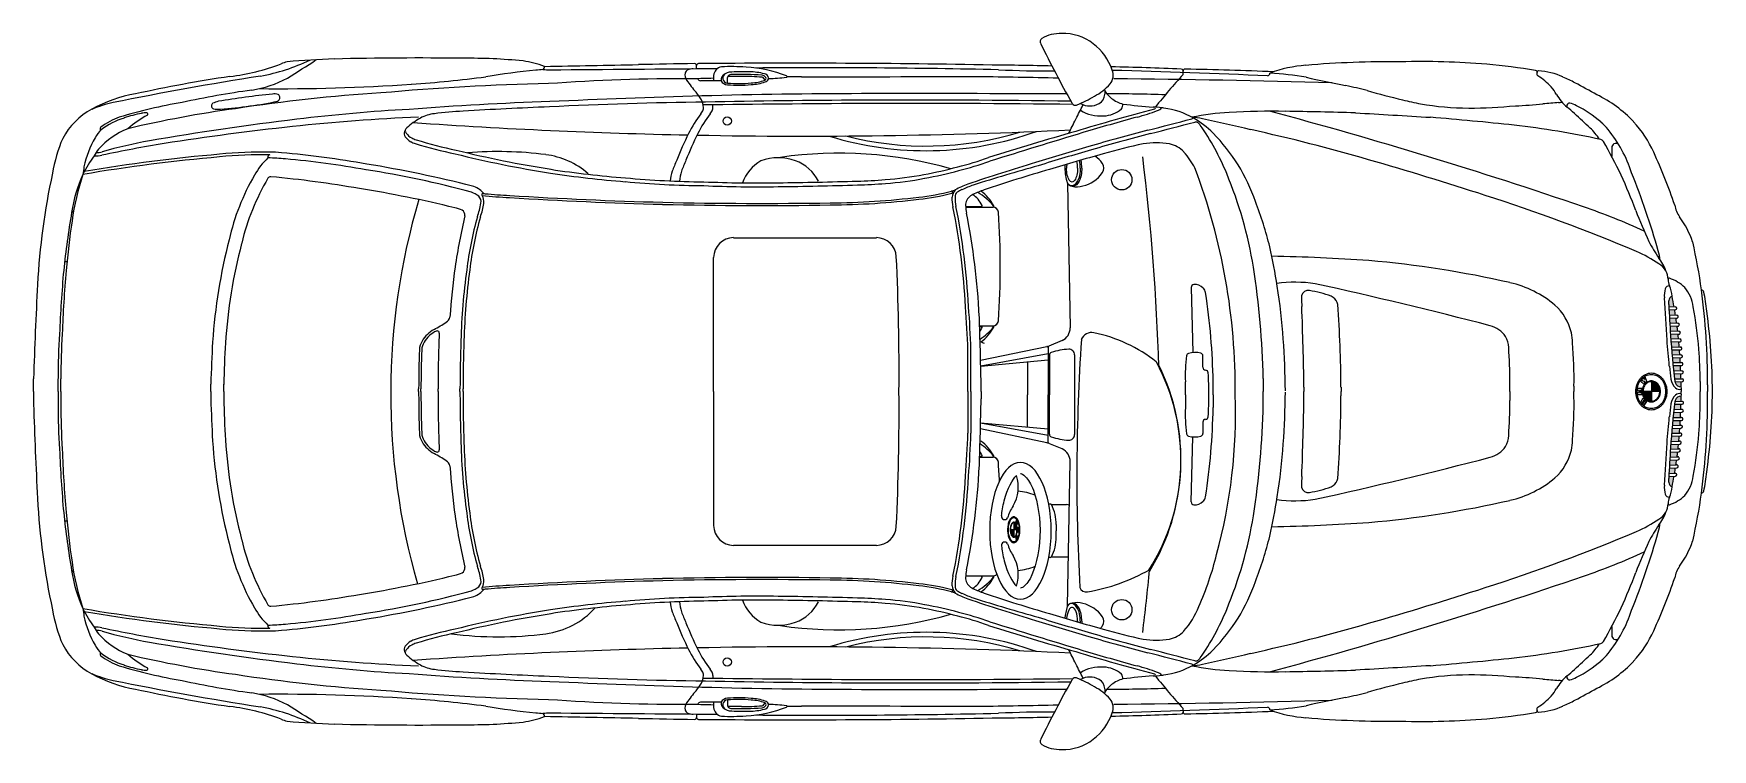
# Model space of a CAD drawing. Header units: millimetres. Extents: x -3636 to 0, y -775 to 775.
import ezdxf

# ---------------------------------------------------------------- set-up
doc = ezdxf.new("R2010")
doc.units = ezdxf.units.MM
doc.layers.add('ceco.net 209', color=7, linetype='Continuous')

msp = doc.modelspace()

# ---------------------------------------------------------------- hatches: boundary and pattern name
at = {"layer": 'ceco.net 209'}
h = msp.add_hatch(color=256, dxfattribs=at)
h.paths.add_polyline_path([(-94.6, 197.2, -0.293928), (-87.3, 206.2, -0.003552), (-83.1, 183.7), (-94.6, 184.3, -0.000129), (-94.7, 187.5, -0.045826)])
h.paths.add_polyline_path([(-94.2, 177.8), (-82, 177.2, -0.00318), (-80.1, 165.4), (-93.5, 166.1, -0.000463)])
h.paths.add_polyline_path([(-93.2, 159.6), (-79.1, 159, -0.002919), (-77.5, 148.1), (-92.5, 148.8, -0.000426)])
h.paths.add_polyline_path([(-92.1, 142.3), (-76.6, 141.6, -0.002927), (-75.3, 130.7), (-91.4, 131.3, -0.000436)])
h.paths.add_polyline_path([(-90.8, 121.6, -0.000127), (-91, 124.8), (-74.5, 124.2, -0.002764), (-73.4, 113.9), (-90.4, 114.5, -0.001231)])
h.paths.add_polyline_path([(-89.9, 108.1), (-72.8, 107.4, -0.00002), (-72.8, 107.4, -0.002061), (-71.9, 96.5), (-89.1, 97, -0.00191)])
h.paths.add_polyline_path([(-88.6, 90.6), (-71.3, 90.1, -0.001956), (-70.6, 79.7), (-87.6, 80.1, -0.001813)])
h.paths.add_polyline_path([(-87, 73.7), (-70.1, 73.3, -0.001989), (-69.5, 62.8), (-86, 63, -0.001847)])
h.paths.add_polyline_path([(-85.3, 56.6), (-69.2, 56.3, -0.002129), (-68.6, 45.1), (-84.1, 45.3, -0.001959)])
h.paths.add_polyline_path([(-83.3, 38.9), (-68.4, 38.6, -0.002083), (-68, 27.6), (-81.9, 27.8, -0.001921)])
h.paths.add_polyline_path([(-80.4, 19.3, -0.002472), (-81, 20.9, -0.021866), (-81.1, 21.4), (-67.8, 21.2, -0.002296), (-67.6, 9.9, -0.331138)])
h = msp.add_hatch(color=256, dxfattribs=at)
h.paths.add_polyline_path([(-94.6, -197.2, 0.293928), (-87.3, -206.2, 0.003552), (-83.1, -183.7), (-94.6, -184.3, 0.000129), (-94.7, -187.5, 0.045826)])
h.paths.add_polyline_path([(-94.2, -177.8), (-82, -177.2, 0.00318), (-80.1, -165.4), (-93.5, -166.1, 0.000463)])
h.paths.add_polyline_path([(-93.2, -159.6), (-79.1, -159, 0.002919), (-77.5, -148.1), (-92.5, -148.8, 0.000426)])
h.paths.add_polyline_path([(-92.1, -142.3), (-76.6, -141.6, 0.002927), (-75.3, -130.7), (-91.4, -131.3, 0.000436)])
h.paths.add_polyline_path([(-90.8, -121.6, 0.000127), (-91, -124.8), (-74.5, -124.2, 0.002764), (-73.4, -113.9), (-90.4, -114.5, 0.001231)])
h.paths.add_polyline_path([(-89.9, -108.1), (-72.8, -107.4, 0.00002), (-72.8, -107.4, 0.002061), (-71.9, -96.5), (-89.1, -97, 0.00191)])
h.paths.add_polyline_path([(-88.6, -90.6), (-71.3, -90.1, 0.001956), (-70.6, -79.7), (-87.6, -80.1, 0.001813)])
h.paths.add_polyline_path([(-87, -73.7), (-70.1, -73.3, 0.001989), (-69.5, -62.8), (-86, -63, 0.001847)])
h.paths.add_polyline_path([(-85.3, -56.6), (-69.2, -56.3, 0.002129), (-68.6, -45.1), (-84.1, -45.3, 0.001959)])
h.paths.add_polyline_path([(-83.3, -38.9), (-68.4, -38.6, 0.002083), (-68, -27.6), (-81.9, -27.8, 0.001921)])
h.paths.add_polyline_path([(-80.4, -19.3, 0.002472), (-81, -20.9, 0.021866), (-81.1, -21.4), (-67.8, -21.2, 0.002296), (-67.6, -9.9, 0.331138)])

# ---------------------------------------------------------------- linework, layer by layer
for p, q in [((-2529.1, 704.3), (-2529.1, 703.9)), ((-2199.8, 699.2), (-2199.8, 706.2)), ((-1146, 692.4), (-1146.2, 694.8)), ((-2146.6, 673.3), (-2191.4, 673.3)), ((-2133, 668.1), (-2133, 679.9)), ((-2102.3, 682.7), (-2132.1, 682.7)), ((-2164.7, 615.3), (-2164.8, 621.1)), ((-1396.8, 451.3), (-1390.7, 138.1)), ((-1617.3, 400.9), (-1583.1, 400.9)), ((-1617.2, 399.6), (-1557.9, 399.6)), ((-2119.8, 333.2), (-1810.3, 333.2)), ((-3563.1, 281.2), (-3568.6, 281)), ((-2162.8, 0), (-2162.8, 290.3)), ((-1128.6, 225.4), (-1125, 84.3)), ((-94.6, 184.3), (-80.3, 183.6)), ((-94.2, 177.8), (-80.6, 177.2)), ((-93.5, 166.1), (-77.3, 165.3)), ((-93.2, 159.6), (-77.6, 158.9)), ((-92.5, 148.8), (-74.8, 148)), ((-1586.8, 142.1), (-1557.9, 142.1)), ((-1586.8, 140.8), (-1583.1, 140.8)), ((-1408.4, 110.3), (-1436.9, 98.5)), ((-92.1, 142.3), (-75.1, 141.6)), ((-91.4, 131.3), (-72.6, 130.6)), ((-91, 124.8), (-72.9, 124.2)), ((-90.4, 114.5), (-70.8, 113.8)), ((-1612.3, 0), (-1612.3, 90.5)), ((-1605.7, 0), (-1605.7, 90.5)), ((-1441.3, 97.1), (-1584.8, 66.9)), ((-1438.4, 81.5), (-1584.5, 55)), ((-1438.4, 96.3), (-1438.4, -7)), ((-1435.8, 78.6), (-1435.8, -7)), ((-1381.3, 79.5), (-1381.3, -93.4)), ((-1103.4, 52.4), (-1103.4, 77.2)), ((-89.9, 108.1), (-71.1, 107.4)), ((-89.1, 97), (-69.3, 96.4)), ((-88.6, 90.6), (-69.6, 90)), ((-87.6, 80.1), (-68.1, 79.7)), ((-87, 73.7), (-68.3, 73.2)), ((-1438.4, 67.6), (-1584.5, 54.4)), ((-1483.1, 63.6), (-1483.1, -7)), ((-1097.9, 46.4), (-1097.4, 46.4)), ((-86, 63), (-67.1, 62.7)), ((-85.3, 56.6), (-67.2, 56.3)), ((-84.1, 45.3), (-66.3, 45)), ((-83.3, 38.9), (-66.4, 38.6)), ((-3635.5, 0), (-3635.5, 27.7)), ((-3635.5, 0), (-3635.5, -27.7)), ((-3582.3, 0), (-3582.3, 27.8)), ((-3582.3, 0), (-3582.3, -27.8)), ((-3576.3, 0), (-3576.3, 27.7)), ((-3251.7, 0), (-3251.7, 16)), ((-3251.7, 0), (-3251.7, -16)), ((-3223.8, 0), (-3223.8, 16)), ((-3223.8, 0), (-3223.8, -16)), ((-2801.7, 0), (-2801.7, 5.6)), ((-2801.7, 0), (-2801.7, -5.6)), ((-2796.7, 0), (-2796.7, 5.6)), ((-2796.7, 0), (-2796.7, -5.6)), ((-2759.7, 0), (-2759.7, 5.6)), ((-2759.7, 0), (-2759.7, -5.6)), ((-2712.2, 0), (-2712.2, 5.6)), ((-2712.2, 0), (-2712.2, -5.6)), ((-2705.6, 0), (-2705.6, 5.6)), ((-2705.6, 0), (-2705.6, -5.6)), ((-1612.3, 0), (-1612.3, -90.5)), ((-1605.7, 0), (-1605.7, -90.5)), ((-1583.6, 0), (-1583.6, 16.1)), ((-1583.6, 0), (-1583.6, -16.1)), ((-1141.4, -7), (-1141.4, 21.1)), ((-1081.1, -7), (-1081.1, 21.1)), ((-972.6, 28), (-972.6, 0)), ((-884.5, 9.6), (-884.5, 0)), ((-804.3, 9.6), (-804.3, 0)), ((-438.7, 0), (-438.7, 19.8)), ((-299.8, 11.7), (-299.8, 0)), ((-162.2, 6.4), (-162.6, 2.7)), ((-162.6, 2.7), (-155.9, 0)), ((-155.9, 0), (-162.6, -2.6)), ((-152.4, 6.8), (-162.2, 6.4)), ((-156.9, 3), (-152.9, 3.1)), ((-152.8, 1.3), (-156.9, 3)), ((-153.9, 25), (-156, 22.4)), ((-156, 22.4), (-148.3, 15.6)), ((-150.9, 22.4), (-153.9, 25)), ((-152.9, 3.1), (-152.4, 6.8)), ((-152.8, -1.3), (-152.8, 1.3)), ((-150.2, 28.8), (-152.6, 26.6)), ((-152.6, 26.6), (-150.9, 22.4)), ((-114.1, 0.2), (-150.4, 0.2)), ((-147.1, 25.9), (-150.2, 28.8)), ((-149.3, -6.9), (-149.3, 0.2)), ((-145.9, 31.7), (-148.6, 29.9)), ((-148.6, 29.9), (-147.1, 25.9)), ((-146.3, 18.1), (-148.4, 23.3)), ((-148.4, 23.3), (-144.4, 19.8)), ((-148.3, 15.6), (-146.3, 18.1)), ((-148.2, -9.9), (-148.2, 0.2)), ((-147.1, -12), (-147.1, 0.2)), ((-141.9, 21.5), (-145.9, 31.7)), ((-145.9, -13.7), (-145.9, 0.2)), ((-144.8, -15.1), (-144.8, 0.2)), ((-144.4, 19.8), (-141.9, 21.5)), ((-143.6, -16.3), (-143.6, 0.2)), ((-142.5, -17.3), (-142.5, 0.2)), ((-141.4, -18.1), (-141.4, 0.2)), ((-140.2, -18.8), (-140.2, 0.2)), ((-139.1, -19.4), (-139.1, 0.2)), ((-137.9, -19.9), (-137.9, 0.2)), ((-136.8, -20.3), (-136.8, 0.2)), ((-135.7, -20.6), (-135.7, 0.2)), ((-134.5, -20.8), (-134.5, 0.2)), ((-133.4, -20.9), (-133.4, 0.2)), ((-132.2, 21.4), (-132.2, -21)), ((-131.1, 0.2), (-131.1, 21.4)), ((-130, 0.2), (-130, 21.2)), ((-128.8, 0.2), (-128.8, 21)), ((-127.7, 0.2), (-127.7, 20.7)), ((-126.5, 0.2), (-126.5, 20.3)), ((-125.4, 0.2), (-125.4, 19.8)), ((-124.2, 0.2), (-124.2, 19.3)), ((-123.1, 0.2), (-123.1, 18.5)), ((-122, 0.2), (-122, 17.7)), ((-120.8, 0.2), (-120.8, 16.7)), ((-119.7, 0.2), (-119.7, 15.5)), ((-118.5, 0.2), (-118.5, 14.1)), ((-117.4, 0.2), (-117.4, 12.4)), ((-116.3, 0.2), (-116.3, 10.3)), ((-115.1, 0.2), (-115.1, 7.4)), ((-81.9, 27.8), (-65.7, 27.6)), ((-81.1, 21.4), (-65.8, 21.2)), ((-67.6, 4.9), (-67.5, 0)), ((-26.4, 22), (-26.4, 0)), ((-10.4, 14.5), (-10.4, 0)), ((-3576.3, 0), (-3576.3, -27.7)), ((-2162.8, 0), (-2162.8, -290.3)), ((-1483.1, -77.5), (-1483.1, -7)), ((-1438.4, -110.2), (-1438.4, -7)), ((-1435.8, -92.5), (-1435.8, -7)), ((-1141.4, -7), (-1141.4, -35)), ((-1081.1, -7), (-1081.1, -35)), ((-972.6, -28), (-972.6, 0)), ((-884.5, -9.6), (-884.5, 0)), ((-804.3, -9.6), (-804.3, 0)), ((-438.7, 0), (-438.7, -19.8)), ((-299.8, -11.7), (-299.8, 0)), ((-162.6, -2.6), (-162.2, -6.3)), ((-162.2, -6.3), (-152.4, -6.8)), ((-156.9, -2.9), (-152.8, -1.3)), ((-152.9, -3.1), (-156.9, -2.9)), ((-153.8, -25), (-147.8, -30.5)), ((-152.4, -6.8), (-152.9, -3.1)), ((-148.9, -26.1), (-151.1, -24)), ((-150.2, -22.6), (-147.9, -24.7)), ((-149.1, -20.5), (-146.6, -22.8)), ((-147.9, -24.7), (-148.9, -26.1)), ((-145.6, -21.4), (-148.2, -19.1)), ((-141.7, -21.7), (-147.9, -15.9)), ((-147.8, -30.5), (-141.7, -21.7)), ((-146.6, -22.8), (-145.6, -21.4)), ((-81.9, -27.8), (-65.7, -27.6)), ((-81.1, -21.4), (-65.8, -21.2)), ((-67.6, -4.9), (-67.5, 0)), ((-26.4, -22), (-26.4, 0)), ((-10.4, -14.5), (-10.4, 0)), ((-1438.4, -81.6), (-1584.8, -68.3)), ((-1438.4, -95.4), (-1584.8, -68.8)), ((-1103.4, -66.3), (-1103.4, -91.1)), ((-1097.9, -60.3), (-1097.4, -60.3)), ((-86, -63), (-67.1, -62.7)), ((-85.3, -56.6), (-67.2, -56.3)), ((-84.1, -45.3), (-66.3, -45)), ((-83.3, -38.9), (-66.4, -38.6)), ((-1441.3, -111.1), (-1585.1, -80.7)), ((-1128.6, -239.3), (-1125, -98.2)), ((-89.9, -108.1), (-71.1, -107.4)), ((-89.1, -97), (-69.3, -96.4)), ((-88.6, -90.6), (-69.6, -90)), ((-87.6, -80.1), (-68.1, -79.7)), ((-87, -73.7), (-68.3, -73.2)), ((-1586.8, -140.8), (-1583.1, -140.8)), ((-1586.8, -142.1), (-1557.9, -142.1)), ((-1408.4, -124.2), (-1436.9, -112.4)), ((-92.1, -142.3), (-75.1, -141.6)), ((-91.4, -131.3), (-72.6, -130.6)), ((-91, -124.8), (-72.9, -124.2)), ((-90.4, -114.5), (-70.8, -113.8)), ((-1396.8, -465.2), (-1390.7, -152)), ((-94.2, -177.8), (-80.6, -177.2)), ((-93.5, -166.1), (-77.3, -165.3)), ((-93.2, -159.6), (-77.6, -158.9)), ((-92.5, -148.8), (-74.8, -148)), ((-94.6, -184.3), (-80.3, -183.6)), ((-1431.3, -245.1), (-1398.5, -245.1)), ((-3563.1, -281.2), (-3568.6, -281)), ((-1512.9, -283.9), (-1512.9, -315.1)), ((-1512.5, -284), (-1512.5, -299.5)), ((-1512.1, -284), (-1512.1, -299.5)), ((-1511.6, -284.2), (-1511.6, -299.5)), ((-1511.2, -284.4), (-1511.2, -299.5)), ((-1510.7, -284.7), (-1510.7, -299.5)), ((-1510.3, -285.1), (-1510.3, -299.5)), ((-1509.8, -285.6), (-1509.8, -299.5)), ((-1509.4, -286.1), (-1509.4, -299.5)), ((-1506.9, -277.8), (-1509.3, -284)), ((-1509.3, -284), (-1506.8, -288.1)), ((-1508.9, -286.7), (-1508.9, -299.5)), ((-1508.5, -287.6), (-1508.5, -299.5)), ((-1508.1, -288.3), (-1508.1, -299.5)), ((-1507.3, -283.2), (-1507.7, -284.2)), ((-1507.7, -284.2), (-1506.7, -285.9)), ((-1507.6, -289.4), (-1507.6, -299.5)), ((-1506.4, -284.9), (-1507.3, -283.2)), ((-1507.2, -290.8), (-1507.2, -299.5)), ((-1504.6, -281.7), (-1506.9, -277.8)), ((-1506.8, -281.9), (-1506.5, -280.9)), ((-1505.9, -283.4), (-1506.8, -281.9)), ((-1506.5, -280.9), (-1505.6, -282.4)), ((-1420.9, -288.4), (-1420.9, -301.7)), ((-1505.9, -299.5), (-1520, -299.5)), ((-1519.6, -299.5), (-1519.6, -304.6)), ((-1519.2, -299.5), (-1519.2, -306.8)), ((-1518.7, -299.5), (-1518.7, -308.4)), ((-1518.3, -299.5), (-1518.3, -309.6)), ((-1517.8, -299.5), (-1517.8, -310.7)), ((-1517.4, -299.5), (-1517.4, -311.5)), ((-1516.9, -299.5), (-1516.9, -312.3)), ((-1516.5, -299.5), (-1516.5, -312.9)), ((-1516.1, -299.5), (-1516.1, -313.4)), ((-1515.6, -299.5), (-1515.6, -313.9)), ((-1515.2, -299.5), (-1515.2, -314.3)), ((-1514.7, -299.5), (-1514.7, -314.5)), ((-1514.3, -299.5), (-1514.3, -314.8)), ((-1513.8, -299.5), (-1513.8, -314.9)), ((-1513.4, -299.5), (-1513.4, -315)), ((-1508.2, -313.6), (-1509.2, -314.8)), ((-1509.2, -314.8), (-1507.6, -322)), ((-1506.7, -316), (-1508.2, -313.6)), ((-1507.6, -322), (-1506.6, -320.7)), ((-1506.7, -310.6), (-1507.5, -312.3)), ((-1507.5, -312.3), (-1506.7, -316)), ((-1506.6, -320.7), (-1507.2, -317.9)), ((-1507.2, -317.9), (-1505.9, -319.9)), ((-1506.7, -292.3), (-1506.7, -299.5)), ((-1503.7, -315.4), (-1506.7, -310.6)), ((-1506.3, -294.4), (-1506.3, -299.5)), ((-1505.9, -319.9), (-1505, -318.4)), ((-1505, -318.4), (-1505.7, -315.4)), ((-1505.7, -315.4), (-1504.5, -317.3)), ((-1501.3, -295), (-1505.1, -294.7)), ((-1505.1, -294.7), (-1504.9, -297.3)), ((-1504.9, -301.7), (-1505.1, -304.3)), ((-1505.1, -304.3), (-1501.3, -304)), ((-1504.9, -297.3), (-1503.3, -297.4)), ((-1503.3, -297.4), (-1504.9, -298.6)), ((-1504.9, -298.6), (-1504.9, -300.4)), ((-1504.9, -300.4), (-1503.3, -301.6)), ((-1503.3, -301.6), (-1504.9, -301.7)), ((-1504.5, -317.3), (-1503.7, -315.4)), ((-1503.7, -299.5), (-1501.1, -297.6)), ((-1501.1, -301.4), (-1503.7, -299.5)), ((-1501.1, -297.6), (-1501.3, -295)), ((-1501.3, -304), (-1501.1, -301.4)), ((-1420.9, -315.1), (-1420.9, -301.7)), ((-2119.8, -333.2), (-1810.3, -333.2)), ((-1431.3, -358.3), (-1398.5, -358.3)), ((-1617.2, -399.6), (-1557.9, -399.6)), ((-2164.7, -615.3), (-2164.8, -621.1)), ((-2146.6, -673.3), (-2191.4, -673.3)), ((-2133, -668.1), (-2133, -679.9)), ((-2102.3, -682.7), (-2132.1, -682.7)), ((-2529.1, -704.3), (-2529.1, -703.9)), ((-2199.8, -699.2), (-2199.8, -706.2)), ((-1146, -692.4), (-1146.2, -694.8))]:
    msp.add_line(p, q, dxfattribs=at)
for centre, radius in [((-2133.4, 586), 8.94), ((-1279, 458.8), 22.1), ((-1279, -472.7), 22.1), ((-2133.4, -586), 8.94)]:
    msp.add_circle(centre, radius, dxfattribs=at)
for centre, radius, start, end in [((-1447.4, 758), 8.3, 126.949, 206.6561), ((-1413.4, 699.5), 75.9, 86.8885, 120.8396), ((-1404, 674.9), 100.5, 51.156, 93.0101), ((778.6, 1841.8), 2484.1, 205.9639, 209.3181), ((-1409.9, 660), 115.9, 18.2707, 53.5158), ((-3267.8, 1157.3), 478.3, 276.9076, 290.5738), ((-3213.2, 1078.4), 400.9, 279.9023, 295.9986), ((-3078.5, 669.8), 45, 99.8991, 118.0339), ((-2927, -1069.4), 1790.7, 91.8298, 95.1023), ((-4405.9, 2809.2), 2506.2, 301.7878, 303.4821), ((-2804.3, -6536.8), 7259.3, 89.22241, 91.41967), ((-2691.9, -429.4), 1151.3, 84.203, 90.6919), ((-2399.9, -878.8), 1581.6, 95.3721, 99.3202), ((-2601.2, 517.9), 199.8, 68.8568, 82.6507), ((-2439.3, -196), 898.4, 95.9631, 96.9469), ((-2535.3, 703.2), 6.28, 295.6518, 5.7098), ((-2515.6, 913.3), 216.4, 265.4774, 269.7133), ((-3265.9, 45612.6), 44914.3, 270.93998, 271.19925), ((-4406.7, 251544.9), 250855.1, 270.431705, 270.514486), ((-1851.3, -22548.6), 23261.5, 90.8689, 91.1691), ((-2215.7, 688.3), 8.93, 110.2058, 169.9124), ((-2206.1, 665.8), 33.4, 91.5258, 112.4381), ((-2204, 706.1), 4.15, 0, 90.5765), ((-2195.7, 706.2), 4.15, 90.556, 180), ((-1991.2, -22953.7), 23664.9, 88.95473, 90.49523), ((-2142.5, 682.7), 20.5, 138.7874, 174.3147), ((-2142.7, 684.3), 19.4, 99.8991, 141.7398), ((-2126.3, 227), 476.8, 85.9531, 92.3738), ((-2124.8, 667.5), 24.8, 100.1381, 145.4622), ((-2100.5, 220.6), 472.1, 88.1936, 93.4744), ((-2108.9, 413.3), 289.8, 68.9984, 86.7909), ((-2086.8, 553.1), 139.4, 75.8562, 89.5385), ((-1931.3, -16631.7), 17333, 88.72711, 90.46662), ((-1621.2, -6971), 7678.5, 88.57464, 89.53982), ((-1442.6, 2888.6), 2194, 267.291, 270.4653), ((-1326.9, 685.2), 29.3, 320.1808, 22.3259), ((-1451.2, -6406.1), 7111, 87.57354, 88.80095), ((-2279, -32009.3), 32719.7, 87.69549, 88.28475), ((-1150.3, 694.4), 4.15, 5.4327, 87.3582), ((-1158.1, 690.3), 12.3, 342.7592, 9.7614), ((-1142, 694.1), 4.15, 88.1397, 185.4327), ((-1276.5, -6919.2), 7618.7, 87.54521, 88.98704), ((-859.9, 425.3), 282.1, 94.1366, 110.389), ((-696, -1460.6), 2175, 89.4566, 94.8595), ((-632.6, -1066.4), 1781.2, 85.3665, 91.3748), ((-619.4, -744), 1458.9, 80.6661, 84.8606), ((-383.3, 691.9), 3.72, 338.1538, 81.9453), ((-376.8, 691.9), 2.77, 82.312, 179.6584), ((-384.7, 550.5), 144.4, 64.9809, 86.8533), ((-1860, -7349.5), 8135, 99.08346, 101.36548), ((-2708.9, -2615.8), 3336.2, 98.6429, 102.2169), ((-3202.6, 899.3), 249.5, 279.0801, 297.9314), ((-3099.1, 4737.2), 4081.3, 269.3371, 273.9571), ((-2407.9, -4644), 5312.1, 91.2121, 95.1349), ((-3015.2, 3445), 2786.4, 274.0688, 277.4057), ((-2237.4, -3168.2), 3845.5, 89.5538, 94.2179), ((-2203.2, 686.2), 21.7, 170.105, 212.8275), ((-1965.8, 853.6), 312.1, 215.0446, 221.1589), ((-1910, -8889.3), 9571.2, 91.51563, 91.78096), ((-2191.4, 678.9), 5.62, 193.8881, 269.3936), ((-2100, 679.1), 63.2, 174.885, 185.3309), ((-2134.9, 675.5), 11.9, 149.9567, 190.8965), ((-2132.1, 680.5), 16.1, 206.671, 266.9616), ((-2129.7, 678), 13.3, 129.5916, 185.2735), ((-2132.7, 678.5), 10.4, 189.1739, 268.2419), ((-2125.4, 678.9), 7.64, 89.1312, 172.5686), ((-2109.6, 996.6), 329.4, 265.933, 274.9092), ((-2109.6, 993), 329.4, 265.933, 274.9092), ((-2102.3, 171.8), 515.3, 85.0727, 92.559), ((-2102.3, 167.4), 515.3, 85.0727, 90), ((-2086.3, 770.8), 102.5, 272.7136, 289.5816), ((-2092.3, 803.2), 138.9, 274.4797, 287.2324), ((-2058.9, 674.4), 10.8, 31.1066, 85.5247), ((-2059.3, 674.4), 6.53, 356.527, 79.1882), ((-2055.1, 677), 11.6, 12.7506, 77.8617), ((-2053.4, 678.1), 4.15, 290.1059, 26.5991), ((-2054.4, 681.2), 11.1, 286.8813, 335.8764), ((-2047.9, 678.6), 4.15, 332.7446, 12.7506), ((-2049.8, 1055.2), 377.2, 270.9102, 276.7595), ((-2005.6, 682.3), 1.66, 277.3695, 68.9984), ((-1910, -8889.3), 9571.2, 90.37621, 90.56366), ((-2433.4, 256566.1), 255884.9, 270.103125, 270.1889), ((7144.8, 507598.7), 506991.3, 269.012844, 269.032393), ((-1395, 746.4), 120.8, 297.9331, 318.5838), ((-1342.7, 648.5), 27.8, 349.0337, 13.8739), ((-1565.9, -26018.2), 26697.2, 88.40701, 89.42177), ((-108.5, -255.4), 1401.7, 137.7664, 141.5632), ((-964.7, 690.4), 6.63, 282.5214, 353.647), ((-1002.5, -38.4), 729.4, 80.3197, 86.5111), ((-73.9, 4331.2), 3738.5, 257.5496, 258.8898), ((-963.2, -164.7), 844.5, 75.2003, 78.46), ((-374.8, 688.3), 5.51, 156.6869, 234.1137), ((-473, 539.3), 173, 44.1948, 56.6818), ((-444.3, 583.3), 122.3, 29.421, 38.7949), ((-447.7, 392.3), 314.5, 61.5032, 66.7662), ((-5406, -8825.5), 10781.2, 61.43009, 61.71742), ((-3363.8, 351.1), 298.2, 99.859, 119.2283), ((-3406.8, 368), 264, 102.331, 112.8773), ((-3139, -426.1), 1066.6, 99.4292, 106.9526), ((-2898.6, -1267.3), 1938.4, 97.8449, 102.3649), ((-3243.3, 619), 7.07, 143.0834, 251.5149), ((-3246.3, 621.2), 3.32, 113.6876, 142.4799), ((-3223.8, 576.4), 53.5, 102.4573, 116.4084), ((-3290.9, 1515.3), 905.3, 273.294, 281.4113), ((-2917.7, -1277.2), 1932.1, 95.9569, 99.4622), ((-2668.4, -2801.6), 3455.1, 93.5671, 98.8157), ((-3114.8, 609.1), 35.5, 75.7681, 95.571), ((-3114.1, 643.2), 15.5, 278.6674, 312.3413), ((-3109.8, 636.6), 7.85, 321.3901, 61.5834), ((-2275.7, -6519.6), 7151.7, 91.93854, 94.37967), ((-2072.4, -8655.7), 9283.2, 90.66742, 92.75534), ((-1457.9, -23299), 23950.5, 91.74774, 92.53607), ((-2294.6, 569.3), 122.5, 30.7483, 40.0598), ((-2229.9, 612), 45.2, 4.1704, 26.2775), ((-1815.4, -13274.8), 13920.1, 90.11138, 91.53529), ((-1267.5, -79886.8), 80512.8, 90.409762, 90.653358), ((-1778.4, -17658.6), 18289.8, 90.20574, 91.2599), ((-1744.5, -25569.4), 26200.7, 89.22312, 90.21787), ((-1743.6, -25576.5), 26200.7, 89.21448, 90.21787), ((-1733.6, -68485.6), 69131, 89.721748, 90.090186), ((-1379.3, 628.7), 8.61, 201.7348, 296.8655), ((-1500, 914.9), 319.2, 292.9723, 300.4088), ((-1426, 641.9), 66, 327.1202, 340.9506), ((-1348.1, 659.2), 40.7, 239.9373, 299.7932), ((-1376.8, 623.9), 13.7, 344.6461, 349.8242), ((-1341.8, 646.6), 26.5, 301.4685, 352.787), ((-1269.1, 679.7), 54.9, 213.2831, 234.4675), ((-1298.3, -2477), 3121.7, 87.9083, 90.2395), ((-1259.6, 687.1), 66.5, 231.5427, 255.3157), ((-1293, 622.2), 16.5, 323.1341, 1.9627), ((-1094.8, 2088.4), 1476.9, 262.9347, 265.4753), ((-141.9, 2822.1), 2253.2, 254.4078, 256.4142), ((-544.8, 1109.9), 494.3, 255.1982, 259.8536), ((-526.5, 1215), 601, 259.8965, 269.8776), ((-540.2, 1920.1), 1306.2, 270.5471, 274.9877), ((-484.8, 1889.7), 1272.2, 272.6166, 275.3103), ((21.6, -3736.3), 4376.6, 94.6477, 95.0942), ((-249.1, 695), 102.6, 210.2464, 230.1064), ((-341.5, 727.2), 101.6, 274.7781, 278.9059), ((-307.9, 618.4), 7.37, 130.4204, 196.7828), ((-310.1, 619.2), 5.43, 79.4467, 118.1095), ((-319, 574.1), 51.4, 61.003, 78.9122), ((-438.7, 345.6), 309.4, 50.3715, 62.1271), ((-376.8, 387.6), 285.1, 43.7016, 63.6181), ((-3438.9, 478), 150.8, 117.8651, 152.279), ((-3395.4, 445.2), 158.6, 110.1122, 126.451), ((-3395.8, 448.6), 150.4, 106.9583, 128.2041), ((-3341.3, 297.4), 311.1, 101.1741, 108.4305), ((-2870.1, -1802.7), 2437.5, 97.7292, 103.3194), ((-3253.8, 359.3), 275.1, 119.427, 130.2675), ((-3390.9, 545.5), 58.1, 89.2752, 100.5602), ((-3390.2, 601.1), 2.49, 300.524, 89.2752), ((-2369.2, -5251.9), 5883, 96.79662, 99.93689), ((-3240.8, 625.3), 13.8, 249.9739, 274.9653), ((-3239, 614.8), 3.32, 259.0841, 271.3268), ((-2585.8, -4048.7), 4648.4, 92.6675, 96.0418), ((-2618.5, -3092.1), 3708.9, 93.1432, 96.9208), ((-2698.5, 423.9), 195.7, 120.5305, 131.2101), ((-1965.1, 12839.8), 12286.6, 266.04169, 268.81729), ((-2757.1, 513.2), 89.2, 96.7598, 117.2872), ((-2664.4, -224.6), 832.8, 92.8065, 97.1181), ((-2058.8, -10239), 10865.5, 92.42463, 93.41), ((-1978.2, 438.4), 267.6, 142.4025, 153.3048), ((-1958.2, 438.4), 267.6, 142.4025, 153.3048), ((-2214.3, 621.4), 31.1, 320.5621, 338.596), ((-2202, 614.3), 17.2, 345.8716, 3.2786), ((-2194.2, 621.4), 31.1, 320.5621, 338.596), ((-2181.9, 614.3), 17.2, 345.8716, 3.2786), ((-2478.6, 1142.8), 1231.2, 332.4857, 334.1515), ((-44.7, -3844.6), 4605.5, 104.6366, 106.8333), ((-1325.5, 679.2), 82.2, 238.369, 274.9571), ((-39.9, -3816), 4572.4, 105.2885, 106.8222), ((-1319.2, 656.4), 59.2, 270.7781, 311.8209), ((-1358.1, 1024.3), 444.2, 284.6792, 290.5714), ((-6367.5, 20602.4), 20686.4, 284.4018, 284.67283), ((-6361.8, 20595.2), 20686.4, 284.4018, 284.67514), ((-1214.8, 459.5), 156.7, 81.9899, 88.7479), ((-1209.4, 614.6), 3.28, 288.3859, 24.1975), ((-1205.9, 623.8), 15.9, 284.2655, 324.936), ((-1202.9, 522.4), 92.8, 80.5665, 83.8564), ((-1210.6, 441.8), 173.7, 60.2708, 82.4174), ((-1129.4, 596.9), 6.57, 285.1285, 318.7012), ((-1017.3, 75.6), 529.9, 93.1264, 101.9668), ((-1134, 470.5), 123.7, 76.2395, 86.8354), ((-1228.4, 411.2), 209.1, 45.294, 60.165), ((-1119.3, 572.6), 11.2, 73.1532, 99.4872), ((-1117.3, 579.2), 4.27, 49.9591, 73.1532), ((-1150.9, 539.2), 56.5, 42.1776, 49.9591), ((-2270.1, -4869.6), 5583.2, 76.8501, 77.9502), ((-952.4, -1217.9), 1825, 89.1252, 92.9438), ((-3652.5, -9450.9), 10412.5, 71.09541, 75.00712), ((-1356.9, -23780.2), 24391, 88.62877, 88.98443), ((8965, 161297.8), 160988.8, 266.532067, 266.590069), ((-1322.7, -7965.8), 8589.4, 84.02996, 85.24426), ((-701.8, 155), 602, 47.9522, 50.0145), ((-4290.3, -3767), 5917.9, 47.13754, 47.58428), ((-342.3, 473.5), 149.5, 38.8443, 47.5512), ((-343.4, 424), 235.8, 23.535, 42.9091), ((-3278.8, 421.1), 319.9, 156.5942, 170.7049), ((-3324.4, 445.3), 206.3, 149.5497, 168.354), ((-3449.8, 522.5), 59.1, 131.3672, 152.4606), ((-3363.5, 405), 177.9, 112.5222, 137.5835), ((-3468.7, 568.5), 22.6, 174.3177, 189.362), ((-3487.2, 569.4), 4.27, 125.8933, 161.0234), ((-2353.5, -6002.3), 6615.7, 96.26156, 98.68945), ((-2818.6, 559.3), 14.2, 174.8523, 198.4522), ((-2814.1, 557.8), 18.9, 134.8066, 171.4183), ((-2774.8, 584.4), 64.6, 207.3004, 210.2419), ((-2816.6, 567.4), 14.2, 183.2214, 198.4522), ((-2805.4, 568), 29.9, 212.6471, 243.8354), ((-2772.8, 592.5), 64.6, 207.3004, 210.2419), ((-2803.4, 576.1), 29.9, 212.6471, 243.8354), ((-2793, 592.1), 48.9, 241.17, 253.0716), ((-1599.3, 249.1), 691.1, 153.3959, 158.6108), ((-1579.3, 249.1), 691.1, 153.3959, 158.6108), ((-1965.1, 12839.8), 12286.6, 268.90985, 272.68281), ((-1703.2, 1231), 709.3, 252.8299, 289.7546), ((-1703.2, 1231), 699.3, 255.6499, 286.9347), ((301.4, -5357.9), 6155.1, 105.83737, 107.6761), ((6708.5, -26075.5), 27832.4, 106.85847, 107.29319), ((-4285.1, 1881.9), 3179.8, 335.4226, 335.7142), ((-399.9, -2652.4), 3321.8, 104.3354, 106.622), ((-394.2, -2659.5), 3321.8, 104.3354, 106.622), ((-1586.2, 248), 579.7, 22.7961, 34.5955), ((-1356.6, 287), 387.5, 18.7037, 44.7466), ((-1847.5, -3286.6), 3946, 73.771, 77.596), ((-638.7, -1262.3), 1851.2, 77.6173, 83.5036), ((-350, 480.1), 124.5, 32.1721, 46.7589), ((-243.6, 537.5), 8.55, 30.1428, 77.8204), ((-454.7, 382.4), 294.3, 18.0937, 38.9419), ((-3352.5, 389.8), 193.6, 141.5272, 155.454), ((-2901.3, -3242.5), 3771.1, 95.0409, 99.5302), ((-3441.3, 480.8), 69.4, 140.4655, 154.8646), ((-3503.3, 587.6), 77.4, 269.399, 281.8596), ((-3501.4, 572.7), 55.4, 271.1446, 285.3819), ((-2690.6, -3317.8), 3911.7, 99.7489, 101.7531), ((-3232.4, -350.6), 906.3, 99.6563, 106.2966), ((-3143.1, -322), 840.8, 88.6726, 96.1146), ((-3143.1, -327.8), 840.8, 88.6726, 96.1146), ((-3123.9, 508.2), 4.54, 86.5227, 206.4507), ((-3131.6, 80.3), 438.3, 85.7329, 88.9576), ((-3305.3, -1746.1), 2272.8, 80.0909, 84.7901), ((-2794.9, 584.1), 48.9, 241.17, 253.0716), ((-2508.3, 1520), 1027.8, 252.9764, 257.9807), ((-2506.3, 1528), 1027.8, 252.9764, 257.9807), ((-2142.8, 2853.5), 2409.4, 256.0817, 261.0816), ((-2142.8, 2853.5), 2401.1, 256.0817, 261.0816), ((-2628.5, -273.7), 793.4, 82.6035, 94.8605), ((-2548.8, 340.3), 174.2, 49.0599, 82.6035), ((-1891.8, -374.8), 891.1, 74.2184, 98.1635), ((174.3, -4810.2), 5554.1, 105.9302, 107.1759), ((180, -4817.3), 5554.1, 105.9302, 107.1759), ((174.3, -4850.4), 5569.2, 105.5593, 106.8033), ((-1379.2, 453.5), 70.9, 35.2082, 52.7896), ((-1046.5, -392.9), 947.8, 101.3217, 106.7446), ((-1204.8, 381), 157.9, 79.5082, 100.1308), ((-1189.2, 475.1), 62.6, 44.4157, 77.8673), ((-1280.9, 399.3), 181.4, 27.9308, 41.2158), ((-1058.3, 65.3), 950.2, 20.1129, 30.097), ((137.7, 517.3), 355.7, 178.2259, 181.3728), ((-206.6, 527.7), 11.3, 126.1332, 176.8548), ((-209.5, 529.1), 8.54, 35.8279, 115.8798), ((-1061.2, 80.1), 1031.6, 18.2897, 25.1258), ((-2138, 153.9), 1491, 167.6517, 177.0082), ((-2901.3, -3248.3), 3771.1, 95.0409, 99.5765), ((-2367.5, 321.3), 1170.7, 171.869, 172.6946), ((-3025, 396.4), 150.5, 133.1592, 151.2717), ((-3151.2, -187.3), 693.9, 84.9459, 88.0778), ((-3265, -1434.6), 1946.4, 79.6622, 84.8429), ((-3233.7, -1583.4), 2088, 74.8227, 81.2375), ((-3367.3, -2249.5), 2779.5, 75.7916, 80.6178), ((-2193.1, 2575), 2126.6, 261.2572, 265.6455), ((-2193.1, 2575), 2118.3, 261.2572, 265.6455), ((-2168.8, 448.7), 88.5, 161.3267, 175.1725), ((-1628.1, 237.3), 668.9, 156.7726, 159.0011), ((-2153.4, 450), 83.7, 161.1231, 176.31), ((-1608.1, 237.3), 668.9, 156.7726, 159.0011), ((-2010.1, 417.2), 96.9, 121.2997, 158.8623), ((-2023.1, 394.3), 112.1, 70.5155, 109.4845), ((-2015.1, 416.8), 88.2, 26.0486, 70.5155), ((-1899.8, 1484.4), 1032.5, 280.7401, 284.898), ((-1899.8, 1484.4), 1040.8, 280.7401, 284.898), ((-1815.8, 1214.3), 749.9, 284.0075, 289.3099), ((-1815.8, 1214.3), 758.2, 284.0075, 289.3099), ((213.6, -4987.6), 5735.3, 107.02738, 108.56676), ((241.1, -5473.2), 6200.3, 105.92511, 107.28119), ((-545.6, -2614.9), 3221.3, 106.0394, 108.6744), ((-1307.7, 485.3), 94.5, 176.4728, 180.7619), ((-1307.7, 482.7), 94.5, 179.2381, 198.9275), ((-1379.2, 514.4), 70.9, 282.9688, 324.7918), ((-1336.1, 484), 18.1, 324.7918, 35.2082), ((-6162.5, -100.3), 4966.2, 1.7729, 7.0408), ((-2395.1, 4.2), 1361.9, 359.5303, 20.6416), ((-1919, 115.5), 937.8, 9.4369, 22.3838), ((-2899.8, -6994.8), 7800.6, 72.02225, 73.96225), ((-1812.6, -180.1), 1763.3, 15.9512, 21.7671), ((-3256.3, 344.7), 299.9, 155.2626, 171.7246), ((-3034.8, 301.7), 521.8, 161.1558, 172.5095), ((-2743.4, 225.7), 479.7, 149.5598, 167.5822), ((-2682.2, 200), 517.1, 149.5749, 166.3915), ((-3122.4, 458.5), 6.64, 85.1007, 149.4826), ((-3319.3, -1741.3), 2215.3, 79.8774, 84.8848), ((-3314.3, -2002.4), 2472, 76.1745, 81.0553), ((-2698.2, 398.4), 48.4, 41.2438, 74.3373), ((-2166.8, 2463.7), 2017.8, 264.6617, 269.5007), ((-2166.8, 2463.7), 2009.5, 264.6617, 269.5007), ((-2066.9, 3290.9), 2847.4, 267.6353, 270.879), ((-2066.9, 3290.9), 2839.1, 267.6353, 270.879), ((-2128.9, 9601.8), 9150.2, 270.66091, 271.73485), ((-2128.9, 9601.7), 9158.5, 270.66093, 271.73491), ((-1890.5, 1730.6), 1275.5, 271.7381, 274.4587), ((-1890.5, 1730.6), 1283.8, 271.7381, 274.4587), ((-1849.2, 1225.6), 768.8, 274.3122, 280.6255), ((-1849.2, 1225.6), 777.1, 274.3122, 280.6255), ((-1655.6, 469.7), 36.5, 282.6341, 295.8806), ((-1614.1, 416.1), 32.9, 140.9267, 171.7775), ((-1515.8, 199.6), 267.7, 111.2007, 117.5773), ((-1611.1, 399.9), 39.9, 110.534, 127.2473), ((-1462, 69.8), 402, 110.1882, 113.9305), ((-1438.3, 59.5), 402, 110.1882, 113.9305), ((-1386, 456.4), 11.9, 201.473, 266.4001), ((-1376.4, 487.6), 44.2, 256.5286, 287.3033), ((-1372.4, -5.5), 1489.7, 163.5728, 196.0088), ((-2704.5, 381.8), 52.8, 51.3193, 70.8016), ((-2824.2, 432.6), 159.2, 340.0799, 351.0875), ((-2684, 411), 17.4, 349.728, 43.8154), ((-2817.6, 432.3), 159.2, 340.0799, 351.0875), ((-2662.2, 426.4), 2.58, 84.3872, 222.9716), ((-2551, 1510.1), 1091.3, 264.0512, 267.1788), ((-2688.6, 410.1), 28.4, 355.0245, 30.6316), ((-2649.7, 525.4), 97.3, 262.7349, 265.3761), ((-2657.2, 435), 6.51, 225.7811, 267.5006), ((-2543.7, 1626.8), 1203.7, 264.5729, 267.1027), ((-2026.8, 9779.5), 9377.2, 266.46619, 268.49401), ((-2026.8, 9779.5), 9372.7, 266.46619, 268.49401), ((-2056.1, 9732.3), 9329.4, 268.66615, 270.89556), ((-2056.1, 9732.3), 9324.8, 268.66616, 270.89556), ((-1922.3, 2071.8), 1663.2, 270.4119, 277.0266), ((-1922.3, 2071.8), 1667.7, 270.4119, 277.0266), ((-1771.6, 911.7), 493.5, 276.1386, 284.5472), ((-1773.6, 925.8), 512.2, 276.1835, 284.3352), ((-1647.3, 431.8), 2.33, 282.8255, 99.7584), ((-1552.2, 419.9), 94.6, 179.4484, 192.4246), ((-1628.2, 422.1), 11.9, 126.5082, 182.4759), ((-1552.2, 419.9), 87.9, 178.895, 192.4246), ((-3159.4, 99.7), 1550.9, 3.1098, 11.2021), ((-1600.9, 404.3), 16.6, 163.441, 184.4416), ((-1465.2, 414.8), 152.7, 184.4416, 190.7506), ((-1589, 400.7), 29, 115.1666, 163.441), ((-1629.4, 382.3), 52, 23.4664, 58.3801), ((-1650.5, 327.4), 119.8, 38.4921, 60.1975), ((-1636.4, 360.6), 90.2, 27.3308, 54.6281), ((-1583.1, 402.4), 1.51, 270, 23.4664), ((-1557.9, 401.1), 1.51, 270, 38.4921), ((-1562.9, 399.3), 7.15, 359.7502, 22.3024), ((-1690.4, 136.2), 752.9, 13.6121, 21.4284), ((-1729.5, -3416.2), 4035.5, 67.1801, 72.145), ((-713.4, -880.4), 1352, 65.271, 71.2554), ((-19.3, 414.9), 63.4, 190.0709, 215.3496), ((-1669, 65.2), 1911.5, 170.2806, 174.0761), ((-1539.8, 75.6), 2033.8, 171.6859, 174.7318), ((-3539.3, 373.6), 19.8, 118.6059, 133.8412), ((-2748.5, 291.2), 109.6, 67.9635, 76.8678), ((-1266.7, 48.2), 1472.9, 166.9474, 171.3442), ((-2713.9, 382.3), 12.4, 353.2429, 58.2398), ((-1957.9, 174.5), 745, 164.1247, 173.123), ((-1951.3, 174.3), 745, 164.1247, 173.123), ((-3159.4, 99.7), 1544.3, 3.1098, 11.2021), ((-3113, 86.9), 1527.3, 2.85, 11.3067), ((-1558.4, 387.5), 12.1, 3.9054, 90), ((-3176.6, 270.8), 1634.5, 355.878, 4.122), ((1230.3, 939.3), 1499.7, 201.4023, 204.1757), ((-237.1, 257.6), 205.3, 18.881, 36.0155), ((-2074.9, 30.9), 1175.4, 165.3144, 176.2782), ((-2119.8, 290.3), 43, 90, 180), ((-1810.3, 290.3), 43, 2.8172, 90), ((-2080.2, 30.9), 1142.2, 165.3144, 176.2782), ((-6764.9, 46.4), 5003.6, 359.4681, 2.8172), ((-1986.4, 74.3), 1055.2, 8.3871, 13.0997), ((-1042.7, -4044.6), 4338.5, 86.0495, 88.8302), ((-276.1, 46.1), 280.5, 55.2493, 66.5177), ((225.1, 519.5), 411.7, 208.174, 214.0309), ((-204.6, 275), 92.2, 6.0034, 18.6183), ((-1158.1, 65.1), 1145, 7.7743, 13.0692), ((-830.9, 16), 2750.5, 174.8589, 177.7288), ((-825.9, 24.9), 2749.4, 175.0465, 177.917), ((129.6, -77.5), 2873.6, 173.0574, 175.2359), ((-1329.9, 73.6), 1380.8, 172.0863, 178.4655), ((-1323.2, 73.4), 1380.8, 172.0863, 178.4655), ((-2930.1, -22.8), 1958.2, 1.4878, 8.5777), ((-943.1, -1986.9), 2279.3, 77.2073, 84.982), ((-139.1, 237.2), 45.5, 32.4898, 59.8242), ((-193.3, 227.6), 98.7, 20.216, 38.5335), ((-147.2, 240.2), 51.2, 3.2462, 24.7738), ((5330.8, -245.9), 8970.5, 176.94806, 178.25191), ((-1122.6, 225.5), 6.03, 96.3627, 181.4535), ((-1120.5, 206.8), 24.9, 43.5367, 96.3627), ((-1115.5, 211.5), 18.1, 8.7902, 43.5367), ((-904.2, -58.1), 294.8, 81.4466, 97.6642), ((-2016.4, 46), 1089.2, 3.5642, 9.6285), ((-875.7, 204.5), 14.4, 78.2565, 165.1685), ((-901, 11.9), 208.6, 68.8091, 82.2362), ((-3043.7, -9713.6), 10183.8, 75.42537, 77.6203), ((-492.7, 3.9), 238.1, 50.3999, 76.8416), ((-41.2, 206.7), 63, 165.4789, 183.1969), ((-93.1, 219.5), 9.55, 91.125, 162.0906), ((-93.9, 243.1), 2.27, 73.031, 186.6815), ((14.2, 258.5), 111.4, 188.082, 195.3215), ((-149.3, 202.2), 62.1, 3.6951, 25.623), ((-122.4, 158.9), 91.2, 46.4983, 71.3056), ((-123.6, 172.6), 82.7, 7.4631, 39.3832), ((-24.2, 214.2), 5.77, 20.0257, 85.2394), ((-1602.5, 14.5), 1592.1, 0, 7.415), ((-3681, 23.4), 2069.8, 1.8521, 4.4305), ((-3681, 23.4), 2076.4, 1.8521, 4.4305), ((-2503, -3.1), 1422, 0.9749, 8.7902), ((-853.3, 201.8), 36.9, 169.9749, 178.2179), ((9389, 709), 10291.6, 182.81869, 182.92443), ((-8409, -104.2), 7525.3, 0.86615, 2.19413), ((-834.6, 183.5), 24.6, 56.2653, 68.3033), ((-833.6, 185.3), 22.5, 8.5311, 55.9559), ((-3205.2, 5.5), 2400.8, 0.097, 4.3754), ((-424.1, 97.7), 122.3, 14.0104, 47.1395), ((1935.1, 285.3), 2040.9, 182.3073, 184.8851), ((-41.9, 191.6), 53, 173.9299, 184.3599), ((6254.3, 531.6), 6358.3, 183.10195, 183.69697), ((-83.9, 196), 10.7, 108.2181, 174.0583), ((-1668.7, -98.8), 1610.6, 10.1019, 10.9159), ((-80.4, 180.3), 3.32, 9.8582, 87.3637), ((-886.3, 26.3), 859.3, 4.3483, 10.5316), ((-351.3, 143.6), 340.4, 5.1069, 12.3154), ((-2995.1, 549.3), 472.9, 298.6754, 302.3852), ((-2752.3, 165.6), 18.9, 303.9771, 346.2841), ((-15155.1, -272.3), 13574.6, 1.2173, 1.83672), ((-1558.4, 154.2), 12.1, 270, 356.0946), ((-1558.4, 154.2), 12.1, 300.2373, 356.0946), ((-1009.2, 19.8), 940.5, 8.9065, 9.6353), ((-80.4, 180.5), 3.32, 267.3637, 9.8715), ((-1009.2, 19.8), 940.5, 7.8382, 8.5073), ((-77.4, 162.2), 3.32, 267.3637, 8.7385), ((-77.4, 162), 3.32, 8.7253, 87.3637), ((-74.9, 144.7), 3.32, 7.6538, 87.3637), ((-1330.9, -6.5), 1331, 0.2786, 7.7878), ((-2417.6, 39.1), 1164.8, 175.7705, 180.5528), ((-2411.7, 41.7), 1164.6, 175.9036, 180.6863), ((-2764.7, 89.8), 35.3, 146.3741, 178.7243), ((-2731.4, 70.6), 73.7, 119.9085, 148.2581), ((-2738.7, 77.1), 59.1, 114.2541, 149.8256), ((-2761.6, 128), 3.32, 89.2911, 114.2541), ((-2761.6, 126.7), 4.6, 358.3446, 89.2911), ((848.5, -10.7), 3608.2, 178.0468, 179.7373), ((-17.1, 5.2), 2742.6, 177.4643, 177.7573), ((846.2, -10.7), 3558.4, 178.0468, 179.7373), ((846.2, -10.7), 3551.8, 178.0468, 179.7373), ((-1629.4, 159.4), 52, 325.7146, 336.5336), ((-1650.5, 214.3), 119.8, 302.5822, 321.5079), ((-1636.4, 181.1), 90.2, 305.3719, 332.6692), ((-1583.1, 139.3), 1.51, 336.5336, 90), ((-1557.9, 140.6), 1.51, 321.5079, 90), ((-1562.9, 142.4), 7.15, 337.6976, 0.2498), ((-1420.8, 137.8), 30.1, 294.4196, 0.5732), ((3092.2, -183.6), 4468.6, 176.2014, 183.0877), ((-1344.2, 103.7), 24.1, 78.1709, 158.8866), ((-1405.9, -191), 325.2, 51.6722, 78.1709), ((-2984.8, -22.3), 2060.1, 0.6521, 3.7866), ((-496.2, 85.7), 58.8, 34.7268, 75.0119), ((-500.5, 91.4), 59.6, 3.9951, 27.8706), ((-544.4, 87.6), 242.2, 4.2535, 9.4326), ((-19946.3, -1665.9), 19927.4, 4.95367, 5.11743), ((1354.3, 211.1), 1447.8, 183.5447, 187.5108), ((-1009.2, 19.8), 940.5, 6.7697, 7.4404), ((-74.9, 144.9), 3.32, 267.3637, 7.667), ((-1009.2, 19.8), 940.5, 5.7403, 6.3737), ((-72.8, 127.5), 3.32, 267.9782, 6.597), ((-72.7, 127.3), 3.32, 6.5839, 87.9782), ((-71, 110.7), 3.32, 267.9782, 5.5644), ((-71, 110.5), 3.32, 5.5513, 87.9782), ((-714.5, -46), 2537.9, 176.5398, 178.5995), ((-719.8, -46), 2504.7, 176.5398, 178.5995), ((-48.3, -6), 2753.4, 177.9913, 179.7592), ((-48.3, -6), 2748.4, 177.9913, 179.7592), ((-2764.7, 89.8), 30.3, 146.3741, 178.7243), ((-1438.3, 482.2), 402, 248.4666, 249.8118), ((-1440.8, 94.8), 2.41, 0, 101.9127), ((-1436, 96.3), 2.41, 112.4527, 180), ((-1429.8, 78.6), 6.03, 108.6626, 180), ((-1386.7, -48.9), 140.6, 92.9773, 108.6626), ((-1393.4, 79.5), 12.1, 360, 92.9773), ((-799.3, 33), 342.3, 172.5076, 181.9825), ((-1132.7, 76.8), 6.03, 105.2233, 172.5076), ((-1120.3, 31.1), 53.4, 76.8011, 105.2233), ((-1109.5, 77.2), 6.03, 0, 76.8011), ((-1296.2, 30.2), 857.5, 359.3024, 4.368), ((-1251.2, 28.4), 951.5, 358.9941, 4.6513), ((-1391.5, -12.3), 1324.1, 4.7146, 5.1868), ((-1009.2, 19.8), 940.5, 5.3409, 5.3454), ((-1391.5, -12.3), 1324.1, 3.9865, 4.4348), ((-1391.5, -12.3), 1324.1, 3.2515, 3.7073), ((-69.5, 93.3), 3.32, 268.2648, 4.588), ((-69.4, 93.1), 3.32, 4.5787, 88.2648), ((-68.2, 76.6), 3.32, 268.6889, 3.8591), ((-68.2, 76.4), 3.32, 3.8499, 88.6889), ((-806.5, 22), 780, 0, 5.1055), ((-1599.2, -147.5), 448.2, 327.6682, 28.1825), ((-1613.2, -148), 462.4, 328.4656, 26.3057), ((-1097.4, 52.4), 6.03, 180, 265.2052), ((-1097.9, 40.4), 6.03, 2.9536, 85.2052), ((-2255.6, -19.4), 1165.3, 0.6097, 2.9536), ((-131.1, 6.7), 33, 115.6207, 127.7071), ((-132, 8.6), 30.9, 102.9815, 115.6001), ((-132.2, 9.7), 29.8, 90.0203, 102.9467), ((-132.2, 8.9), 27.5, 90.0203, 102.9467), ((-132.2, 9.7), 29.8, 77.0533, 89.9797), ((-132.2, 8.9), 27.5, 77.0533, 89.9797), ((-132.5, 8.6), 30.9, 64.3999, 77.0185), ((-133.4, 6.7), 33, 52.2929, 64.3793), ((634.8, 124.8), 731.4, 185.4884, 187.7082), ((-1391.5, -12.3), 1324.1, 2.4847, 2.9727), ((-1391.5, -12.3), 1324.1, 1.7288, 2.2062), ((-67.2, 59.6), 3.32, 269.1041, 3.1231), ((-67.2, 59.4), 3.32, 3.1138, 89.1041), ((-66.3, 41.9), 3.32, 269.1041, 2.3545), ((-66.3, 41.7), 3.32, 2.3453, 89.1041), ((-121.1, 0), 45.3, 170.2305, 180.0117), ((-121.1, 0), 45.3, 179.9883, 189.7695), ((-122.3, 0.3), 44.1, 160.2871, 170.2534), ((-124.5, 1.1), 41.8, 149.9808, 160.308), ((-122, 0), 41.8, 170.2305, 180.0117), ((-122, 0), 41.8, 179.9883, 189.7695), ((-123.1, 0.2), 40.7, 160.2871, 170.2534), ((-125.1, 1), 38.6, 149.9808, 160.308), ((-127, 2.5), 38.8, 139.1576, 149.9974), ((-127.4, 2.3), 35.9, 139.1576, 149.9974), ((-129.4, 4.5), 35.8, 127.7117, 139.166), ((-129.6, 4.2), 33, 127.7117, 139.166), ((-125.8, 0.2), 26.1, 170.2305, 180.0117), ((-125.8, 0.2), 26.1, 179.9883, 189.7695), ((-126.5, 0.4), 25.4, 160.2871, 170.2534), ((-127.8, 0.8), 24.1, 149.9808, 160.308), ((-125.8, 0.2), 24.6, 170.2305, 180.0117), ((-125.8, 0.2), 24.6, 179.9883, 189.7695), ((-126.5, 0.4), 23.8, 160.2871, 170.2534), ((-131.1, 6.2), 30.5, 115.6207, 127.7071), ((-127.8, 0.8), 22.5, 149.9808, 160.308), ((-129.2, 1.7), 22.4, 139.1576, 149.9974), ((-129.2, 1.7), 20.8, 139.1576, 149.9974), ((-130.6, 2.8), 20.6, 127.7117, 139.166), ((-130.6, 2.8), 19.1, 127.7117, 139.166), ((-132, 7.9), 28.5, 102.9815, 115.6001), ((-131.6, 4.1), 19, 115.6207, 127.7071), ((-131.6, 4.1), 17.5, 115.6207, 127.7071), ((-132.1, 5.2), 17.8, 102.9815, 115.6001), ((-132.1, 5.2), 16.3, 102.9815, 115.6001), ((-132.2, 5.8), 17.2, 90.0203, 102.9467), ((-132.2, 5.8), 15.6, 90.0203, 102.9467), ((-132.2, 5.8), 17.2, 77.0533, 89.9797), ((-132.2, 5.8), 15.6, 77.0533, 89.9797), ((-132.4, 5.2), 16.3, 64.3999, 77.0185), ((-132.4, 5.2), 17.8, 64.3999, 77.0185), ((-132.5, 7.9), 28.5, 64.3999, 77.0185), ((-132.9, 4.1), 17.5, 52.2929, 64.3793), ((-132.9, 4.1), 19, 52.2929, 64.3793), ((-133.9, 2.8), 19.1, 40.834, 52.2883), ((-133.9, 2.8), 20.6, 40.834, 52.2883), ((-133.3, 6.2), 30.5, 52.2929, 64.3793), ((-135.2, 1.7), 20.8, 30.0026, 40.8424), ((-135.2, 1.7), 22.4, 30.0026, 40.8424), ((-136.7, 0.8), 22.5, 19.692, 30.0192), ((-136.7, 0.8), 24.1, 19.692, 30.0192), ((-137.9, 0.4), 23.8, 9.7466, 19.7129), ((-134.9, 4.2), 33, 40.834, 52.2883), ((-138.6, 0.2), 24.6, 359.9883, 9.7695), ((-138.6, 0.2), 24.6, 350.2305, 0.0117), ((-137.9, 0.4), 25.4, 9.7466, 19.7129), ((-135.1, 4.5), 35.8, 40.834, 52.2883), ((-138.6, 0.2), 26.1, 359.9883, 9.7695), ((-138.6, 0.2), 26.1, 350.2305, 0.0117), ((-137, 2.3), 35.9, 30.0026, 40.8424), ((-137.4, 2.5), 38.8, 30.0026, 40.8424), ((-139.4, 1), 38.6, 19.692, 30.0192), ((-140, 1.1), 41.8, 19.692, 30.0192), ((-141.4, 0.2), 40.7, 9.7466, 19.7129), ((-142.5, 0), 41.8, 359.9883, 9.7695), ((-142.5, 0), 41.8, 350.2305, 0.0117), ((-142.1, 0.3), 44.1, 9.7466, 19.7129), ((-143.3, 0), 45.3, 359.9883, 9.7695), ((-143.3, 0), 45.3, 350.2305, 0.0117), ((-56.3, 33), 34.4, 190.684, 227.0867), ((-75.8, 22.6), 5.41, 187.3657, 197.5245), ((85.3, 79.4), 176.3, 199.3685, 199.935), ((-67.7, 23.2), 13.3, 197.2149, 270.5022), ((-70.9, 17.8), 13.3, 228.4796, 284.4854), ((-1293.2, -11.1), 1225.8, 0.9813, 1.5075), ((-72.6, 7.4), 5.6, 333.3274, 26.3321), ((-65.7, 24.5), 3.32, 269.1041, 1.5968), ((-65.7, 24.3), 3.32, 1.5875, 89.1041), ((-1330.9, 6.5), 1331, 352.2122, 359.7214), ((5330.8, 245.9), 8970.5, 181.74809, 183.05194), ((-2417.6, -39.1), 1164.8, 179.4472, 184.2295), ((-2411.7, -41.7), 1164.6, 179.3137, 184.0964), ((-714.5, 46), 2537.9, 181.4005, 183.4602), ((-719.8, 46), 2504.7, 181.4005, 183.4602), ((-48.3, 6), 2753.4, 180.2408, 182.0087), ((-48.3, 6), 2748.4, 180.2408, 182.0087), ((848.5, 10.7), 3608.2, 180.2627, 181.9532), ((846.2, 10.7), 3558.4, 180.2627, 181.9532), ((846.2, 10.7), 3551.8, 180.2627, 181.9532), ((-6764.9, -46.4), 5003.6, 357.1828, 0.5319), ((-15155.1, 272.3), 13574.6, 358.16328, 358.7827), ((-799.3, -46.9), 342.3, 178.0175, 187.4924), ((-2503, -10.8), 1422, 351.2098, 359.0251), ((-2255.6, 5.4), 1165.3, 357.0464, 359.3903), ((-2201.3, -45.9), 1168.7, 344.7666, 1.908), ((-2930.1, 22.8), 1958.2, 351.4223, 358.5122), ((-2984.8, 22.3), 2060.1, 356.2134, 359.3479), ((-8409, 104.2), 7525.3, 357.80587, 359.13385), ((-3205.2, -5.5), 2400.8, 355.6246, 359.903), ((-1296.2, -30.2), 857.5, 355.632, 0.6976), ((-1251.2, -28.4), 951.5, 355.3487, 1.0059), ((-122.3, -0.2), 44.1, 189.7466, 199.7129), ((-124.5, -1), 41.8, 199.692, 210.0192), ((-123.1, -0.2), 40.7, 189.7466, 199.7129), ((-125.1, -0.9), 38.6, 199.692, 210.0192), ((-127, -2.5), 38.8, 210.0026, 220.8424), ((-127.4, -2.3), 35.9, 210.0026, 220.8424), ((-129.4, -4.5), 35.8, 220.834, 232.2883), ((-151.4, -22.6), 3.37, 164.8034, 174.885), ((-151.3, -22.6), 3.43, 174.8602, 184.8393), ((-151.4, -22.6), 3.38, 184.8145, 194.8901), ((-151.5, -22.6), 3.23, 154.4487, 164.8269), ((-151.5, -22.7), 3.24, 194.8665, 205.2331), ((-129.6, -4.1), 33, 220.834, 232.2883), ((-151.7, -22.5), 3.02, 143.6181, 154.4688), ((-151.7, -22.8), 3.03, 205.2128, 216.0471), ((-151.9, -22.4), 2.78, 132.1729, 143.6312), ((-151.9, -22.9), 2.79, 216.0337, 227.4724), ((-152, -22.2), 2.56, 120.049, 132.1738), ((-152.1, -22), 2.38, 107.2993, 120.0333), ((-152.2, -21.9), 2.27, 94.1188, 107.2665), ((-148.8, -18.5), 3.73, 168.5831, 178.6466), ((-148.8, -18.5), 3.75, 178.6213, 188.6572), ((-148.9, -18.5), 3.65, 188.6324, 198.8416), ((-148.9, -18.4), 3.61, 158.3168, 168.6076), ((-149.1, -18.4), 3.4, 147.6336, 158.3388), ((-149.3, -18.2), 3.15, 136.3748, 147.6499), ((-126.5, 0.1), 25.4, 189.7466, 199.7129), ((-149.5, -18), 2.89, 124.4433, 136.3808), ((-150.5, -23.2), 0.912, 145.6723, 156.2344), ((-150.5, -23.3), 0.97, 156.2146, 166.3474), ((-150.4, -23.3), 1.01, 166.3248, 176.1989), ((-150.4, -23.3), 1.02, 176.1753, 185.9758), ((-150.4, -23.3), 1, 185.9524, 195.8677), ((-150.5, -23.3), 0.959, 195.8455, 206.0588), ((-150.6, -23.2), 0.843, 134.5578, 145.6862), ((-150.5, -23.3), 0.897, 206.04, 216.7165), ((-150.6, -23.4), 0.828, 216.7043, 227.9699), ((-150.6, -23.2), 0.775, 122.7937, 134.5615), ((-131.1, -6.7), 33, 232.2929, 244.3793), ((-149.6, -17.9), 2.67, 111.8457, 124.4338), ((-150.7, -23.1), 0.719, 110.4033, 122.7826), ((-150.7, -23.1), 0.681, 97.5403, 110.3758), ((-150.7, -23.1), 0.666, 84.4801, 97.5011), ((-149.7, -17.7), 2.51, 98.728, 111.8182), ((-150.7, -23.1), 0.677, 71.5566, 84.44), ((-127.8, -0.4), 24.1, 199.692, 210.0192), ((-150.7, -23.1), 0.712, 59.065, 71.5268), ((-150.7, -23.1), 0.766, 47.1858, 59.0513), ((-149.7, -17.7), 2.45, 85.3736, 98.6869), ((-126.5, 0.1), 23.8, 189.7466, 199.7129), ((-131.1, -6.2), 30.5, 232.2929, 244.3793), ((-149.7, -17.7), 2.49, 72.138, 85.3304), ((-148.5, -19.7), 0.911, 145.5572, 156.1107), ((-148.5, -19.8), 0.97, 156.091, 166.2145), ((-148.4, -19.8), 1.01, 166.192, 176.055), ((-148.4, -19.8), 1.02, 176.0316, 185.8184), ((-148.4, -19.8), 1, 185.795, 195.6935), ((-148.5, -19.8), 0.96, 195.6714, 205.8638), ((-148.6, -19.7), 0.843, 134.4516, 145.571), ((-148.5, -19.8), 0.899, 205.845, 216.4966), ((-148.6, -19.9), 0.829, 216.4843, 227.7215), ((-148.6, -19.7), 0.775, 122.6978, 134.4552), ((-127.8, -0.4), 22.5, 199.692, 210.0192), ((-148.7, -19.6), 0.718, 110.3201, 122.6866), ((-149.7, -17.8), 2.61, 59.3421, 72.1055), ((-148.7, -19.6), 0.681, 97.4725, 110.2926), ((-148.7, -19.6), 0.666, 84.43, 97.4335), ((-129.2, -1.2), 22.4, 210.0026, 220.8424), ((-148.7, -19.6), 0.677, 71.525, 84.3901), ((-148.7, -19.6), 0.712, 59.0514, 71.4954), ((-149.8, -18), 2.81, 47.1843, 59.3271), ((-148.7, -19.7), 0.766, 47.1887, 59.0378), ((-129.2, -1.2), 20.8, 210.0026, 220.8424), ((-130.6, -2.4), 20.6, 220.834, 232.2883), ((-130.6, -2.4), 19.1, 220.834, 232.2883), ((-132, -7.9), 28.5, 244.3999, 257.0185), ((-131.6, -3.6), 19, 232.2929, 244.3793), ((-131.6, -3.6), 17.5, 232.2929, 244.3793), ((-132.1, -4.7), 17.8, 244.3999, 257.0185), ((-132.1, -4.7), 16.3, 244.3999, 257.0185), ((-132.2, -8.9), 27.5, 257.0533, 269.9797), ((-132.2, -5.3), 17.2, 257.0533, 269.9797), ((-132.2, -5.3), 15.6, 257.0533, 269.9797), ((-132.2, -5.3), 15.6, 270.0203, 282.9467), ((-132.2, -5.3), 17.2, 270.0203, 282.9467), ((-132.2, -8.9), 27.5, 270.0203, 282.9467), ((-132.4, -4.7), 16.3, 282.9815, 295.6001), ((-132.4, -4.7), 17.8, 282.9815, 295.6001), ((-132.5, -7.9), 28.5, 282.9815, 295.6001), ((-132.9, -3.6), 17.5, 295.6207, 307.7071), ((-132.9, -3.6), 19, 295.6207, 307.7071), ((-133.9, -2.4), 19.1, 307.7117, 319.166), ((-133.9, -2.4), 20.6, 307.7117, 319.166), ((-133.3, -6.2), 30.5, 295.6207, 307.7071), ((-135.2, -1.2), 20.8, 319.1576, 329.9974), ((-133.4, -6.7), 33, 295.6207, 307.7071), ((-135.2, -1.2), 22.4, 319.1576, 329.9974), ((-136.7, -0.4), 22.5, 329.9808, 340.308), ((-136.7, -0.4), 24.1, 329.9808, 340.308), ((-137.9, 0.1), 23.8, 340.2871, 350.2534), ((-134.9, -4.1), 33, 307.7117, 319.166), ((-137.9, 0.1), 25.4, 340.2871, 350.2534), ((-135.1, -4.5), 35.8, 307.7117, 319.166), ((-137, -2.3), 35.9, 319.1576, 329.9974), ((-137.4, -2.5), 38.8, 319.1576, 329.9974), ((-139.4, -0.9), 38.6, 329.9808, 340.308), ((-140, -1), 41.8, 329.9808, 340.308), ((-141.4, -0.2), 40.7, 340.2871, 350.2534), ((-142.1, -0.2), 44.1, 340.2871, 350.2534), ((634.8, -124.8), 731.4, 172.2918, 174.5116), ((1354.3, -211.1), 1447.8, 172.4892, 176.4553), ((-56.3, -33), 34.4, 132.9133, 169.316), ((-75.8, -22.6), 5.41, 162.4755, 172.6343), ((85.3, -79.4), 176.3, 160.065, 160.6315), ((-67.7, -23.2), 13.3, 89.4978, 162.7851), ((-70.9, -17.8), 13.3, 75.5146, 131.5204), ((-1391.5, 12.3), 1324.1, 357.7938, 358.2712), ((-1293.2, 11.1), 1225.8, 358.4925, 359.0187), ((-72.6, -7.4), 5.6, 333.6679, 26.6726), ((-65.7, -24.5), 3.32, 358.4032, 90.8959), ((-65.7, -24.3), 3.32, 270.8959, 358.4125), ((-806.5, -22), 780, 354.8945, 0), ((-1602.5, -14.5), 1592.1, 352.585, 0), ((-1097.4, -66.3), 6.03, 94.7948, 180), ((-1097.9, -54.3), 6.03, 274.7948, 357.0464), ((-132, -8.5), 30.9, 244.3999, 257.0185), ((-132.2, -9.6), 29.8, 257.0533, 269.9797), ((-132.2, -9.6), 29.8, 270.0203, 282.9467), ((-132.5, -8.5), 30.9, 282.9815, 295.6001), ((-19946.3, 1665.9), 19927.4, 354.88257, 355.04633), ((-1391.5, 12.3), 1324.1, 356.2927, 356.7485), ((-1391.5, 12.3), 1324.1, 357.0273, 357.5153), ((-67.2, -59.6), 3.32, 356.8769, 90.8959), ((-67.2, -59.4), 3.32, 270.8959, 356.8862), ((-66.3, -41.9), 3.32, 357.6455, 90.8959), ((-66.3, -41.7), 3.32, 270.8959, 357.6547), ((-2074.9, -30.9), 1175.4, 183.7218, 194.6856), ((-2080.2, -30.9), 1142.2, 183.7218, 194.6856), ((-2764.7, -89.8), 35.3, 181.2757, 213.6259), ((-2764.7, -89.8), 30.3, 181.2757, 213.6259), ((-2738.7, -77.1), 59.1, 210.1744, 245.7459), ((-3681, -23.4), 2069.8, 355.5695, 358.1479), ((-3681, -23.4), 2076.4, 355.5695, 358.1479), ((-1636.4, -181.1), 90.2, 27.3308, 54.6281), ((-1440.8, -108.7), 2.41, 258.0873, 0), ((-1429.8, -92.5), 6.03, 180, 251.3374), ((-1386.7, 35), 140.6, 251.3374, 267.0227), ((-1393.4, -93.4), 12.1, 267.0227, 0), ((-1132.7, -90.7), 6.03, 187.4924, 254.7767), ((-1120.3, -45), 53.4, 254.7767, 283.1989), ((-1109.5, -91.1), 6.03, 283.1989, 0), ((-500.5, -91.4), 59.6, 332.1294, 356.0049), ((-544.4, -87.6), 242.2, 350.5674, 355.7465), ((-1391.5, 12.3), 1324.1, 354.8132, 355.2854), ((-1009.2, -19.8), 940.5, 354.6546, 354.6591), ((-1391.5, 12.3), 1324.1, 355.5652, 356.0135), ((-71, -110.7), 3.32, 354.4356, 92.0218), ((-69.5, -93.3), 3.32, 355.412, 91.7352), ((-69.4, -93.1), 3.32, 271.7352, 355.4213), ((-68.2, -76.6), 3.32, 356.1409, 91.3111), ((-68.2, -76.4), 3.32, 271.3111, 356.1501), ((-886.3, -26.3), 859.3, 349.4684, 355.6517), ((-830.9, -16), 2750.5, 182.2712, 185.1411), ((-825.9, -24.9), 2749.4, 182.083, 184.9535), ((-2731.4, -70.6), 73.7, 211.7419, 240.0915), ((-2995.1, -549.3), 472.9, 57.6148, 61.3246), ((-2761.6, -128), 3.32, 245.7459, 270.7089), ((-2761.6, -126.7), 4.6, 270.7089, 1.6554), ((-17.1, -5.2), 2742.6, 182.2427, 182.5357), ((-1329.9, -73.6), 1380.8, 181.5345, 187.9137), ((-1323.2, -73.4), 1380.8, 181.5345, 187.9137), ((-1629.4, -159.4), 52, 23.4664, 34.2854), ((-1650.5, -214.3), 119.8, 38.4921, 57.4178), ((-1583.1, -139.3), 1.51, 270, 23.4664), ((-1558.4, -154.2), 12.1, 3.9054, 90), ((-1557.9, -140.6), 1.51, 270, 38.4921), ((-1562.9, -142.4), 7.15, 359.7502, 22.3024), ((-1558.4, -154.2), 12.1, 3.9054, 59.7627), ((-1436, -110.2), 2.41, 180, 247.5473), ((-1420.8, -151.7), 30.1, 359.4268, 65.5804), ((-2016.4, -46), 1089.2, 350.3715, 356.4358), ((-3043.7, 9713.6), 10183.8, 282.3797, 284.57463), ((-496.2, -85.7), 58.8, 284.9881, 325.2732), ((-424.1, -97.7), 122.3, 312.8605, 345.9896), ((1935.1, -285.3), 2040.9, 175.1149, 177.6927), ((6254.3, -531.6), 6358.3, 176.30303, 176.89805), ((-1009.2, -19.8), 940.5, 352.5596, 353.2303), ((-74.9, -144.9), 3.32, 352.333, 92.6363), ((-74.9, -144.7), 3.32, 272.6363, 352.3462), ((-1009.2, -19.8), 940.5, 353.6263, 354.2597), ((-72.8, -127.5), 3.32, 353.403, 92.0218), ((-72.7, -127.3), 3.32, 272.0218, 353.4161), ((-71, -110.5), 3.32, 272.0218, 354.4487), ((-2752.3, -165.6), 18.9, 13.7159, 56.0229), ((129.6, 77.5), 2873.6, 184.7641, 186.9426), ((-3113, -86.9), 1527.3, 348.6933, 357.15), ((-3176.6, -270.8), 1634.5, 2.7109, 4.122), ((-1009.2, -19.8), 940.5, 350.3647, 351.0935), ((-80.4, -180.5), 3.32, 350.1285, 92.6363), ((-80.4, -180.3), 3.32, 272.6363, 350.1418), ((-1009.2, -19.8), 940.5, 351.4927, 352.1618), ((-77.4, -162.2), 3.32, 351.2615, 92.6363), ((-77.4, -162), 3.32, 272.6363, 351.2747), ((-351.3, -143.6), 340.4, 347.6846, 354.8931), ((-3159.4, -99.7), 1544.3, 348.7979, 356.8902), ((-3159.4, -99.7), 1550.9, 348.7979, 356.8902), ((-1583.7, -206.8), 80.5, 329.2692, 17.8447), ((-1519.4, -362.1), 147.1, 68.9831, 83.9018), ((9389, -709), 10291.6, 177.07557, 177.18131), ((-853.3, -201.8), 36.9, 181.7821, 190.0251), ((-875.7, -204.5), 14.4, 194.8315, 281.7435), ((-901, -11.9), 208.6, 277.7638, 291.1909), ((-834.6, -183.5), 24.6, 291.6967, 303.7347), ((-833.6, -185.3), 22.5, 304.0441, 351.4689), ((-492.7, -3.9), 238.1, 283.1584, 309.6001), ((-41.2, -206.7), 63, 176.8031, 194.5211), ((-41.9, -191.6), 53, 175.6401, 186.0701), ((-83.9, -196), 10.7, 185.9417, 251.7819), ((-149.3, -202.2), 62.1, 334.377, 356.3049), ((-1668.7, 98.8), 1610.6, 349.0841, 349.8981), ((-123.6, -172.6), 82.7, 320.6168, 352.5369), ((-24.2, -214.2), 5.77, 274.7606, 339.9743), ((-2138, -153.9), 1491, 182.9918, 192.3483), ((-1438.7, -298), 90.8, 146.5785, 164.4847), ((-1434.1, -248), 4.09, 45.3725, 132.7733), ((-1516.4, -288.4), 95.5, 0, 26.9511), ((-1398.4, -255.1), 9.96, 53.9893, 90.4538), ((-1122.6, -239.5), 6.03, 178.5465, 263.6373), ((-1120.5, -220.7), 24.9, 263.6373, 316.4633), ((-1115.5, -225.4), 18.1, 316.4633, 351.2098), ((-1986.4, -74.3), 1055.2, 346.9003, 351.6129), ((-904.2, 58.1), 294.8, 262.3358, 278.5534), ((-943.1, 1986.9), 2279.3, 275.018, 282.7927), ((-93.1, -219.5), 9.55, 197.9094, 268.875), ((-147.2, -240.2), 51.2, 335.2262, 356.7538), ((14.2, -258.5), 111.4, 164.6785, 171.918), ((-93.9, -243.1), 2.27, 173.3185, 286.969), ((-122.4, -158.9), 91.2, 288.6944, 313.5017), ((-1158.1, -65.1), 1145, 346.9308, 352.2257), ((-1669, -65.2), 1911.5, 185.9239, 189.7194), ((-1539.8, -75.6), 2033.8, 185.2682, 188.3141), ((-1266.7, -48.2), 1472.9, 188.6558, 193.0526), ((-1957.9, -174.5), 745, 186.877, 195.8753), ((-1951.3, -174.3), 745, 186.877, 195.8753), ((-2119.8, -290.3), 43, 180, 270), ((-1532.6, -270.2), 7.21, 167.3837, 331.3638), ((-1473, -299), 53.3, 168.9454, 174.673), ((-1481.7, -297.2), 44.4, 162.5325, 169.0043), ((-1476, -299), 49.2, 168.9454, 174.673), ((-1484.1, -297.4), 41, 162.5325, 169.0043), ((-1492, -293.9), 33.6, 154.8269, 162.62), ((-1493.6, -294.4), 31, 154.8269, 162.62), ((-1501.4, -289.4), 23.2, 144.9664, 154.9622), ((-1502.3, -290.2), 21.4, 144.9664, 154.9622), ((-1508.2, -284.6), 14.8, 131.6533, 145.1539), ((-1494.9, -298.2), 25.6, 162.5325, 169.0043), ((-1508.6, -285.7), 13.6, 131.6533, 145.1539), ((-1494.9, -298.2), 25, 162.5325, 169.0043), ((-1500.8, -296.3), 19.4, 154.8269, 162.62), ((-1500.8, -296.3), 18.8, 154.8269, 162.62), ((-1506.3, -293.7), 13.4, 144.9664, 154.9622), ((-1511.9, -280.5), 9.29, 113.4028, 131.7784), ((-1506.3, -293.7), 12.7, 144.9664, 154.9622), ((-1511.9, -281.9), 8.58, 113.4028, 131.7784), ((-1510.2, -290.9), 8.52, 131.6533, 145.1539), ((-1510.2, -290.9), 7.89, 131.6533, 145.1539), ((-1512.3, -288.5), 5.36, 113.4028, 131.7784), ((-1512.9, -278.1), 6.73, 90.3545, 113.0981), ((-1512.3, -288.5), 4.74, 113.4028, 131.7784), ((-1512.9, -279.8), 6.22, 90.3545, 113.0981), ((-1512.9, -287.2), 3.88, 90.3545, 113.0981), ((-1512.9, -287.2), 3.26, 90.3545, 113.0981), ((-1513, -278.1), 6.73, 66.9019, 89.6455), ((-1513, -279.8), 6.22, 66.9019, 89.6455), ((-1513, -287.2), 3.88, 66.9019, 89.6455), ((-1513, -287.2), 3.26, 66.9019, 89.6455), ((-1513.6, -288.5), 4.74, 48.2216, 66.5972), ((-1513.6, -288.5), 5.36, 48.2216, 66.5972), ((-1513.9, -281.9), 8.58, 48.2216, 66.5972), ((-1515.7, -290.9), 7.89, 34.8461, 48.3467), ((-1514, -280.5), 9.29, 48.2216, 66.5972), ((-1515.7, -290.9), 8.52, 34.8461, 48.3467), ((-1519.6, -293.7), 12.7, 25.0378, 35.0336), ((-1519.6, -293.7), 13.4, 25.0378, 35.0336), ((-1517.3, -285.7), 13.6, 34.8461, 48.3467), ((-1525.1, -296.3), 18.8, 17.38, 25.1731), ((-1517.7, -284.6), 14.8, 34.8461, 48.3467), ((-1525.1, -296.3), 19.4, 17.38, 25.1731), ((-1531, -298.2), 25, 10.9957, 17.4675), ((-1505.5, -287.4), 1.49, 210.1785, 222.3301), ((-1506.4, -285.7), 0.406, 210.2035, 222.0222), ((-1506.5, -285.8), 0.253, 221.8381, 238.0265), ((-1506.5, -285.9), 0.168, 238.095, 259.3287), ((-1506.5, -285.9), 0.144, 259.9496, 283.4533), ((-1506, -287.8), 0.916, 222.1351, 238.9033), ((-1531, -298.2), 25.6, 10.9957, 17.4675), ((-1506.5, -285.9), 0.177, 284.0076, 304.583), ((-1506.9, -285.2), 0.608, 21.8122, 30.8361), ((-1506.6, -285.8), 0.271, 304.5879, 320.0656), ((-1506.7, -285.7), 0.433, 319.8748, 331.1922), ((-1506.1, -288), 0.608, 239.0036, 261.0103), ((-1507.1, -285.3), 0.852, 14.7221, 21.9273), ((-1507.3, -285.4), 1.08, 8.6616, 14.7968), ((-1507.5, -285.4), 1.25, 3.1484, 8.7139), ((-1507.4, -285.4), 1.12, 346.417, 352.4113), ((-1507.1, -285.5), 0.898, 339.5314, 346.4863), ((-1506.9, -285.6), 0.653, 331.0314, 339.6372), ((-1507.6, -285.4), 1.32, 357.8222, 3.1907), ((-1507.5, -285.4), 1.27, 352.3618, 357.8637), ((-1506.1, -288.1), 0.533, 261.7044, 285.7049), ((-1523.6, -290.2), 21.4, 25.0378, 35.0336), ((-1506.2, -288), 0.676, 286.2437, 306.7715), ((-1505.6, -283.2), 0.406, 210.1998, 222.0363), ((-1505.7, -283.3), 0.253, 221.8517, 238.0713), ((-1505.8, -283.4), 0.144, 260.0424, 283.5754), ((-1505.7, -283.4), 0.168, 238.1414, 259.4176), ((-1506.4, -287.7), 1.06, 306.729, 321.9308), ((-1505.8, -283.3), 0.272, 304.7066, 320.1701), ((-1505.8, -283.4), 0.177, 284.1292, 304.7043), ((-1506.1, -282.7), 0.603, 21.9693, 31.0541), ((-1506.1, -283.1), 0.655, 331.1211, 339.7178), ((-1505.9, -283.2), 0.435, 319.9783, 331.2821), ((-1506.9, -287.3), 1.71, 321.7237, 332.7912), ((-1524.5, -289.4), 23.2, 25.0378, 35.0336), ((-1506.3, -282.8), 0.847, 14.8436, 22.0859), ((-1506.5, -282.9), 1.08, 8.7611, 14.9191), ((-1506.7, -282.9), 1.25, 3.2346, 8.8139), ((-1506.8, -282.9), 1.32, 357.9008, 3.2771), ((-1506.7, -282.9), 1.28, 352.4372, 357.9423), ((-1506.6, -282.9), 1.12, 346.4931, 352.4867), ((-1506.4, -283), 0.901, 339.612, 346.5623), ((-1507.7, -286.9), 2.56, 332.629, 341.0713), ((-1508.5, -286.6), 3.48, 340.9668, 347.841), ((-1505.2, -284.9), 0.548, 277.9773, 300.0786), ((-1509.5, -286.3), 4.45, 4.7071, 10.5393), ((-1509.9, -286.3), 4.84, 359.2343, 4.7545), ((-1509.8, -286.3), 4.77, 353.7098, 359.2781), ((-1509.3, -286.4), 4.28, 347.7725, 353.76), ((-1505.3, -284.7), 0.818, 300.2024, 317.1513), ((-1505.7, -284.4), 1.32, 316.9629, 329.2609), ((-1506.3, -282.8), 2.07, 21.4802, 30.6108), ((-1506.3, -284), 2.04, 329.0785, 338.2811), ((-1507.1, -283.1), 2.9, 14.323, 21.6001), ((-1507.1, -283.7), 2.87, 338.1595, 345.4794), ((-1507.9, -283.3), 3.68, 8.199, 14.4003), ((-1507.8, -283.5), 3.66, 345.4012, 351.6263), ((-1532.3, -294.4), 31, 17.38, 25.1731), ((-1508.4, -283.4), 4.24, 2.6101, 8.2532), ((-1508.6, -283.4), 4.44, 357.1811, 2.6544), ((-1508.4, -283.4), 4.23, 351.5717, 357.2256), ((-1533.9, -293.9), 33.6, 17.38, 25.1731), ((-1541.8, -297.4), 41, 10.9957, 17.4675), ((-1544.2, -297.2), 44.4, 10.9957, 17.4675), ((-1549.8, -299), 49.2, 5.327, 11.0546), ((-1552.9, -299), 53.3, 5.327, 11.0546), ((-1919, -115.5), 937.8, 337.6162, 350.5631), ((-1042.7, 4044.6), 4338.5, 271.1698, 273.9505), ((-276.1, -46.1), 280.5, 293.4823, 304.7507), ((225.1, -519.5), 411.7, 145.9691, 151.826), ((-204.6, -275), 92.2, 341.3817, 353.9966), ((-139.1, -237.2), 45.5, 300.1758, 327.5102), ((-193.3, -227.6), 98.7, 321.4665, 339.784), ((-2682.2, -200), 517.1, 193.6085, 210.4251), ((-1810.3, -290.3), 43, 270, 357.1828), ((-1532.6, -333.3), 7.21, 28.6362, 192.6163), ((-1468, -299.5), 58.3, 174.6283, 180.0202), ((-1468, -299.5), 58.3, 179.9798, 185.3717), ((-1473, -300), 53.3, 185.327, 191.0546), ((-1481.7, -301.8), 44.4, 190.9957, 197.4675), ((-1471.4, -299.5), 53.8, 174.6283, 180.0202), ((-1471.4, -299.5), 53.8, 179.9798, 185.3717), ((-1476, -300), 49.2, 185.327, 191.0546), ((-1484.1, -301.6), 41, 190.9957, 197.4675), ((-1492, -305.1), 33.6, 197.38, 205.1731), ((-1493.6, -304.6), 31, 197.38, 205.1731), ((-1501.4, -309.6), 23.2, 205.0378, 215.0336), ((-1502.3, -308.8), 21.4, 205.0378, 215.0336), ((-1487, -299.5), 33.6, 174.6283, 180.0202), ((-1487, -299.5), 33.6, 179.9798, 185.3717), ((-1489.9, -299.2), 30.7, 168.9454, 174.673), ((-1489.9, -299.8), 30.7, 185.327, 191.0546), ((-1508.2, -314.4), 14.8, 214.8461, 228.3467), ((-1487, -299.5), 33, 174.6283, 180.0202), ((-1487, -299.5), 33, 179.9798, 185.3717), ((-1494.9, -300.8), 25.6, 190.9957, 197.4675), ((-1489.9, -299.2), 30.1, 168.9454, 174.673), ((-1489.9, -299.8), 30.1, 185.327, 191.0546), ((-1508.6, -313.3), 13.6, 214.8461, 228.3467), ((-1494.9, -300.8), 25, 190.9957, 197.4675), ((-1500.8, -302.7), 19.4, 197.38, 205.1731), ((-1500.8, -302.7), 18.8, 197.38, 205.1731), ((-1506.3, -305.3), 13.4, 205.0378, 215.0336), ((-1511.9, -318.5), 9.29, 228.2216, 246.5972), ((-1506.3, -305.3), 12.7, 205.0378, 215.0336), ((-1511.9, -317.1), 8.58, 228.2216, 246.5972), ((-1510.2, -308.1), 8.52, 214.8461, 228.3467), ((-1510.2, -308.1), 7.89, 214.8461, 228.3467), ((-1512.3, -310.5), 5.36, 228.2216, 246.5972), ((-1512.3, -310.5), 4.74, 228.2216, 246.5972), ((-1512.9, -320.8), 6.73, 246.9019, 269.6455), ((-1512.9, -319.2), 6.22, 246.9019, 269.6455), ((-1512.9, -311.8), 3.88, 246.9019, 269.6455), ((-1512.9, -311.8), 3.26, 246.9019, 269.6455), ((-1513, -311.8), 3.26, 270.3545, 293.0981), ((-1513, -311.8), 3.88, 270.3545, 293.0981), ((-1513, -319.2), 6.22, 270.3545, 293.0981), ((-1513, -320.8), 6.73, 270.3545, 293.0981), ((-1513.6, -310.5), 4.74, 293.4028, 311.7784), ((-1513.6, -310.5), 5.36, 293.4028, 311.7784), ((-1513.9, -317.1), 8.58, 293.4028, 311.7784), ((-1515.7, -308.1), 7.89, 311.6533, 325.1539), ((-1514, -318.5), 9.29, 293.4028, 311.7784), ((-1515.7, -308.1), 8.52, 311.6533, 325.1539), ((-1519.6, -305.3), 12.7, 324.9664, 334.9622), ((-1519.6, -305.3), 13.4, 324.9664, 334.9622), ((-1517.3, -313.3), 13.6, 311.6533, 325.1539), ((-1525.1, -302.7), 18.8, 334.8269, 342.62), ((-1517.7, -314.4), 14.8, 311.6533, 325.1539), ((-1525.1, -302.7), 19.4, 334.8269, 342.62), ((-1531, -300.8), 25, 342.5325, 349.0043), ((-1531, -300.8), 25.6, 342.5325, 349.0043), ((-1536, -299.2), 30.1, 5.327, 11.0546), ((-1536, -299.8), 30.1, 348.9454, 354.673), ((-1523.6, -308.8), 21.4, 324.9664, 334.9622), ((-1538.9, -299.5), 33, 359.9798, 5.3717), ((-1538.9, -299.5), 33, 354.6283, 0.0202), ((-1536, -299.2), 30.7, 5.327, 11.0546), ((-1536, -299.8), 30.7, 348.9454, 354.673), ((-1524.5, -309.6), 23.2, 324.9664, 334.9622), ((-1538.9, -299.5), 33.6, 359.9798, 5.3717), ((-1538.9, -299.5), 33.6, 354.6283, 0.0202), ((-1532.3, -304.6), 31, 334.8269, 342.62), ((-1533.9, -305.1), 33.6, 334.8269, 342.62), ((-1541.8, -301.6), 41, 342.5325, 349.0043), ((-1544.2, -301.8), 44.4, 342.5325, 349.0043), ((-1549.8, -300), 49.2, 348.9454, 354.673), ((-1554.5, -299.5), 53.8, 359.9798, 5.3717), ((-1554.5, -299.5), 53.8, 354.6283, 0.0202), ((-1552.9, -300), 53.3, 348.9454, 354.673), ((-1557.9, -299.5), 58.3, 359.9798, 5.3717), ((-1557.9, -299.5), 58.3, 354.6283, 0.0202), ((-1516.4, -315.1), 95.5, 333.0489, 0), ((-1690.4, -136.2), 752.9, 338.5716, 346.3879), ((-1729.5, 3416.2), 4035.5, 287.855, 292.8199), ((-1812.6, 180.1), 1763.3, 338.2329, 344.0488), ((1230.3, -939.3), 1499.7, 155.8243, 158.5977), ((-237.1, -257.6), 205.3, 323.9845, 341.119), ((-2743.4, -225.7), 479.7, 192.4178, 210.4402), ((-1438.7, -305.5), 90.8, 195.5153, 213.4215), ((-1583.7, -396.7), 80.5, 342.1553, 30.7308), ((-1434.1, -355.4), 4.09, 227.2267, 314.6275), ((-1398.4, -348.4), 9.96, 269.5462, 291.8353), ((-1756.7, -183.3), 703.8, 336.314, 346.05), ((-713.4, 880.4), 1352, 288.7446, 294.729), ((-3539.3, -373.6), 19.8, 226.1588, 241.3941), ((-3256.3, -344.7), 299.9, 188.2754, 204.7374), ((-3034.8, -301.7), 521.8, 187.4905, 198.8442), ((-3314.3, 2002.4), 2472, 278.9447, 283.8255), ((-2748.5, -291.2), 109.6, 283.1322, 292.0365), ((-2713.9, -382.3), 12.4, 301.7602, 6.7571), ((-2824.2, -432.6), 159.2, 8.9125, 19.9201), ((-2817.6, -432.3), 159.2, 8.9125, 19.9201), ((-1552.2, -419.9), 94.6, 167.5754, 180.5516), ((-1465.2, -414.8), 152.7, 169.2494, 175.5584), ((-1558.4, -387.5), 12.1, 270, 315.0733), ((-1557.9, -401.1), 1.51, 321.5079, 90), ((-1562.9, -399.3), 7.15, 337.6976, 0.2498), ((-1519.4, -241.4), 147.1, 276.0982, 291.0169), ((-1427.4, -12.8), 427.7, 279.9962, 299.1978), ((-6162.5, 86.4), 4966.2, 352.9592, 354.5392), ((-1058.3, -65.3), 950.2, 329.903, 339.8871), ((-19.3, -414.9), 63.4, 144.6504, 169.9291), ((-3233.7, 1583.4), 2088, 278.7625, 285.1773), ((-2704.5, -381.8), 52.8, 289.1984, 308.6807), ((-2698.2, -398.4), 48.4, 285.6627, 318.7562), ((-2684, -411), 17.4, 316.1846, 10.272), ((-2662.2, -426.4), 2.58, 137.0284, 275.6128), ((-2688.6, -410.1), 28.4, 329.3684, 4.9755), ((-2551, -1510.1), 1091.3, 92.8212, 95.9488), ((-2649.7, -525.4), 97.3, 94.6239, 97.2651), ((-2657.2, -435), 6.51, 92.4994, 134.2189), ((-2543.7, -1626.8), 1203.7, 92.8973, 95.4271), ((-2026.8, -9779.5), 9377.2, 91.50599, 93.53381), ((-2026.8, -9779.5), 9372.7, 91.50599, 93.53381), ((-2056.1, -9732.3), 9329.4, 89.10444, 91.33385), ((-2056.1, -9732.3), 9324.8, 89.10444, 91.33384), ((-1922.3, -2071.8), 1667.7, 82.9734, 89.5881), ((-1922.3, -2071.8), 1663.2, 82.9734, 89.5881), ((-1771.6, -911.7), 493.5, 75.4528, 83.8614), ((-1773.6, -925.8), 512.2, 75.6648, 83.8165), ((-1647.3, -431.8), 2.33, 260.2416, 77.1745), ((-1655.6, -469.7), 36.5, 64.1194, 77.3659), ((-1614.1, -416.1), 32.9, 188.2225, 219.0733), ((-1552.2, -419.9), 87.9, 167.5754, 181.105), ((-1628.2, -422.1), 11.9, 177.5241, 233.4918), ((-1611.1, -399.9), 39.9, 232.7527, 249.466), ((-1600.9, -404.3), 16.6, 175.5584, 196.559), ((-1589, -400.7), 29, 196.559, 244.8334), ((-1629.4, -382.3), 52, 301.6199, 336.5336), ((-1438.3, -59.5), 402, 246.0695, 249.8118), ((-1438.3, -59.5), 402, 246.0695, 249.8118), ((-1650.5, -327.4), 119.8, 299.8025, 321.5079), ((-1636.4, -360.6), 90.2, 305.3719, 332.6692), ((-1583.1, -402.4), 1.51, 336.5336, 90), ((-1355.8, -419.2), 15.1, 199.7395, 279.9962), ((-1356.6, -287), 387.5, 315.2534, 341.2963), ((-3652.5, 9450.9), 10412.5, 284.99288, 288.90459), ((-2899.8, 6994.8), 7800.6, 286.03775, 287.97775), ((-1061.2, -80.1), 1031.6, 334.8742, 341.7103), ((-3352.5, -389.8), 193.6, 204.546, 218.4728), ((-2901.3, 3248.3), 3771.1, 260.4235, 264.9591), ((-2367.5, -321.3), 1170.7, 187.3054, 188.131), ((-3025, -396.4), 150.5, 208.7283, 226.8408), ((-3122.4, -458.5), 6.64, 210.5174, 274.8993), ((-3319.3, 1741.3), 2215.3, 275.1152, 280.1226), ((-3367.3, 2249.5), 2779.5, 279.3822, 284.2084), ((-2548.8, -352), 174.2, 277.3965, 317.879), ((-2193.1, -2575), 2126.6, 94.3545, 98.7428), ((-2193.1, -2575), 2118.3, 94.3545, 98.7428), ((-2166.8, -2463.7), 2017.8, 90.4993, 95.3383), ((-2166.8, -2463.7), 2009.5, 90.4993, 95.3383), ((-2168.8, -448.7), 88.5, 184.8275, 198.6733), ((-2153.4, -450), 83.7, 183.69, 198.8769), ((-2066.9, -3290.9), 2847.4, 89.121, 92.3647), ((-2066.9, -3290.9), 2839.1, 89.121, 92.3647), ((-2010.1, -417.2), 96.9, 201.1377, 238.7003), ((-2128.9, -9601.8), 9150.2, 88.26515, 89.33909), ((-2128.9, -9601.7), 9158.5, 88.26509, 89.33907), ((-2015.1, -416.8), 88.2, 289.4845, 333.9514), ((-1890.5, -1730.6), 1275.5, 85.5413, 88.2619), ((-1890.5, -1730.6), 1283.8, 85.5413, 88.2619), ((-1849.2, -1225.6), 768.8, 79.3745, 85.6878), ((-1849.2, -1225.6), 777.1, 79.3745, 85.6878), ((-1899.8, -1484.4), 1032.5, 75.102, 79.2599), ((-1899.8, -1484.4), 1040.8, 75.102, 79.2599), ((-1515.8, -199.6), 267.7, 242.4227, 248.7993), ((-1462, -69.8), 402, 246.0695, 249.8118), ((213.6, 4987.6), 5735.3, 251.43324, 252.97262), ((241.1, 5473.2), 6200.3, 252.71881, 254.07489), ((-545.6, 2614.9), 3221.3, 251.3256, 253.9606), ((-1307.7, -496.7), 94.5, 161.0725, 176.6047), ((-1386, -470.4), 11.9, 93.5999, 158.527), ((-1376.4, -501.5), 44.2, 72.6967, 103.4714), ((-1379.2, -528.4), 70.9, 35.2082, 77.0312), ((-1280.9, -399.3), 181.4, 318.7842, 338.4381), ((-3278.8, -421.1), 319.9, 189.2951, 203.4058), ((-3324.4, -445.3), 206.3, 191.646, 210.4503), ((-2901.3, 3242.5), 3771.1, 260.4698, 264.9591), ((-3143.1, 327.8), 840.8, 263.8854, 271.3274), ((-3123.9, -508.2), 4.54, 153.5493, 273.4773), ((-3151.2, 187.3), 693.9, 271.9222, 275.0541), ((-3305.3, 1746.1), 2272.8, 275.2099, 279.9091), ((-3265, 1434.6), 1946.4, 275.1571, 280.3378), ((-2142.8, -2853.5), 2409.4, 98.9184, 103.9183), ((-2142.8, -2853.5), 2401.1, 98.9184, 103.9183), ((-1628.1, -237.3), 668.9, 200.9989, 203.2274), ((-1599.3, -249.1), 691.1, 201.3892, 206.6041), ((-1608.1, -237.3), 668.9, 200.9989, 203.2274), ((-1579.3, -249.1), 691.1, 201.3892, 206.6041), ((-2023.1, -394.3), 112.1, 250.5155, 289.4845), ((-1891.8, 374.8), 891.1, 261.8365, 285.7816), ((-1815.8, -1214.3), 749.9, 70.6901, 75.9925), ((-1815.8, -1214.3), 758.2, 70.6901, 75.9925), ((301.4, 5357.9), 6155.1, 252.3239, 254.16263), ((6708.5, 26075.5), 27832.4, 252.70681, 253.14153), ((174.3, 4810.2), 5554.1, 252.8241, 254.0698), ((180, 4817.3), 5554.1, 252.8241, 254.0698), ((174.3, 4850.4), 5569.2, 253.1967, 254.4407), ((-1379.2, -467.5), 70.9, 319.8433, 324.7918), ((-1336.1, -497.9), 18.1, 324.7918, 35.2082), ((-1586.2, -248), 579.7, 325.4045, 337.2039), ((-1847.5, 3286.6), 3946, 282.404, 286.229), ((-454.7, -382.4), 294.3, 321.0581, 341.9063), ((137.7, -517.3), 355.7, 178.6272, 181.7741), ((-3503.3, -587.6), 77.4, 78.1404, 90.601), ((-3441.3, -480.8), 69.4, 205.1354, 219.5345), ((-3501.4, -572.7), 55.4, 74.6181, 88.8554), ((-3363.5, -405), 177.9, 222.4165, 247.4778), ((-2690.6, 3317.8), 3911.7, 258.2469, 260.2511), ((-3232.4, 350.6), 906.3, 253.7034, 260.3437), ((-2369.2, 5251.9), 5883, 260.06311, 263.20338), ((-2353.5, 6002.3), 6615.7, 261.31055, 263.73844), ((-3143.1, 322), 840.8, 263.8854, 271.3274), ((-3131.6, -80.3), 438.3, 271.0424, 274.2671), ((-2805.4, -568), 29.9, 116.1646, 147.3529), ((-2794.9, -584.1), 48.9, 106.9284, 118.83), ((-2793, -592.1), 48.9, 106.9284, 118.83), ((-2508.3, -1520), 1027.8, 102.0193, 107.0236), ((-2506.3, -1528), 1027.8, 102.0193, 107.0236), ((-2628.5, 262), 793.4, 262.6035, 277.3965), ((-1703.2, -1231), 709.3, 70.2454, 107.1701), ((-1703.2, -1231), 699.3, 73.0653, 104.3501), ((-399.9, 2652.4), 3321.8, 253.378, 255.6646), ((-394.2, 2659.5), 3321.8, 253.378, 255.6646), ((-1046.5, 392.9), 947.8, 253.2554, 258.6783), ((-1204.8, -381), 157.9, 259.8692, 280.4918), ((-1189.2, -475.1), 62.6, 282.1327, 315.5843), ((-243.6, -537.5), 8.55, 282.1796, 329.8572), ((-206.6, -527.7), 11.3, 183.1452, 233.8668), ((-209.5, -529.1), 8.54, 244.1202, 324.1721), ((-343.4, -424), 235.8, 317.0909, 336.465), ((-3438.9, -478), 150.8, 207.721, 242.1349), ((-3449.8, -522.5), 59.1, 207.5394, 228.6328), ((-3468.7, -568.5), 22.6, 170.638, 185.6823), ((-3487.2, -569.4), 4.27, 198.9766, 234.1067), ((-3395.4, -445.2), 158.6, 233.549, 249.8878), ((-3395.8, -448.6), 150.4, 231.7959, 253.0417), ((-2870.1, 1802.7), 2437.5, 256.6806, 262.2708), ((-3253.8, -359.3), 275.1, 229.7325, 240.573), ((-2585.8, 4048.7), 4648.4, 263.9582, 267.3325), ((-2818.6, -559.3), 14.2, 161.5478, 185.1477), ((-2814.1, -557.8), 18.9, 188.5817, 225.1934), ((-2774.8, -584.4), 64.6, 149.7581, 152.6996), ((-2816.6, -567.4), 14.2, 161.5478, 176.7786), ((-2772.8, -592.5), 64.6, 149.7581, 152.6996), ((-2803.4, -576.1), 29.9, 116.1646, 147.3529), ((-2698.5, -423.9), 195.7, 228.7899, 239.4695), ((-1965.1, -12839.8), 12286.6, 91.18271, 93.95831), ((-1978.2, -438.4), 267.6, 206.6952, 217.5975), ((-1965.1, -12839.8), 12286.6, 87.31719, 91.09015), ((-1958.2, -438.4), 267.6, 206.6952, 217.5975), ((-4285.1, -1881.9), 3179.8, 24.2858, 24.5774), ((-2478.6, -1142.8), 1231.2, 25.8485, 27.5143), ((-44.7, 3844.6), 4605.5, 253.1667, 255.3634), ((-39.9, 3816), 4572.4, 253.1778, 254.7115), ((-6367.5, -20602.4), 20686.4, 75.32717, 75.5982), ((-6361.8, -20595.2), 20686.4, 75.32486, 75.5982), ((-1228.4, -411.2), 209.1, 299.835, 314.706), ((-1150.9, -539.2), 56.5, 310.0409, 317.8224), ((-2270.1, 4869.6), 5583.2, 282.0498, 283.1499), ((-1322.7, 7965.8), 8589.4, 274.75574, 275.97004), ((-638.7, 1262.3), 1851.2, 276.4964, 282.3827), ((-4290.3, 3767), 5917.9, 312.41572, 312.86246), ((-350, -480.1), 124.5, 313.2411, 327.8279), ((-342.3, -473.5), 149.5, 312.4488, 321.1557), ((-3363.8, -351.1), 298.2, 240.7717, 260.141), ((-3406.8, -368), 264, 247.1227, 257.669), ((-3139, 426.1), 1066.6, 253.0474, 260.5708), ((-3341.3, -297.4), 311.1, 251.5695, 258.8259), ((-3390.9, -545.5), 58.1, 259.4398, 270.7248), ((-3390.2, -601.1), 2.49, 270.7248, 59.476), ((-2668.4, 2801.6), 3455.1, 261.1843, 266.4329), ((-2618.5, 3092.1), 3708.9, 263.0792, 266.8568), ((-2275.7, 6519.6), 7151.7, 265.62033, 268.06146), ((-2757.1, -513.2), 89.2, 242.7128, 263.2402), ((-2664.4, 224.6), 832.8, 262.8819, 267.1935), ((-2058.8, 10239), 10865.5, 266.59, 267.57537), ((-2072.4, 8655.7), 9283.2, 267.24466, 269.33258), ((-2214.3, -621.4), 31.1, 21.404, 39.4379), ((-2229.9, -612), 45.2, 333.7225, 355.8296), ((-2202, -614.3), 17.2, 356.7214, 14.1284), ((-2194.2, -621.4), 31.1, 21.404, 39.4379), ((-2181.9, -614.3), 17.2, 356.7214, 14.1284), ((-1426, -641.9), 66, 19.0494, 32.8798), ((-1325.5, -679.2), 82.2, 85.0429, 121.631), ((-1319.2, -656.4), 59.2, 48.1791, 89.2219), ((-1293, -622.2), 16.5, 358.0373, 36.8659), ((-1094.8, -2088.4), 1476.9, 94.5247, 97.0653), ((-1358.1, -1024.3), 444.2, 69.4286, 75.3208), ((-1214.8, -459.5), 156.7, 271.2521, 278.0101), ((-1209.4, -614.6), 3.28, 335.8025, 71.6141), ((-108.5, 255.4), 1401.7, 218.4368, 222.2336), ((-1205.9, -623.8), 15.9, 35.064, 75.7345), ((-1202.9, -522.4), 92.8, 276.1436, 279.4335), ((-1210.6, -441.8), 173.7, 277.5826, 299.7292), ((-1129.4, -596.9), 6.57, 41.2988, 74.8715), ((-1134, -470.5), 123.7, 273.1646, 283.7605), ((-1017.3, -75.6), 529.9, 258.0332, 266.8736), ((-1119.3, -572.6), 11.2, 260.5128, 286.8468), ((-1117.3, -579.2), 4.27, 286.8468, 310.0409), ((-952.4, 1217.9), 1825, 267.0562, 270.8748), ((-1356.9, 23780.2), 24391, 271.01557, 271.37123), ((8965, -161297.8), 160988.8, 93.409931, 93.467933), ((-526.5, -1215), 601, 90.1224, 100.1035), ((-540.2, -1920.1), 1306.2, 85.0123, 89.4529), ((-249.1, -695), 102.6, 129.8936, 149.7536), ((-307.9, -618.4), 7.37, 163.2172, 229.5796), ((-701.8, -155), 602, 309.9855, 312.0478), ((-438.7, -345.6), 309.4, 297.8729, 309.6285), ((-376.8, -387.6), 285.1, 296.3819, 316.2984), ((-1860, 7349.5), 8135, 258.63452, 260.91654), ((-2708.9, 2615.8), 3336.2, 257.7831, 261.3571), ((-2898.6, 1267.3), 1938.4, 257.6351, 262.1551), ((-3202.6, -899.3), 249.5, 62.0686, 80.9199), ((-2407.9, 4644), 5312.1, 264.8651, 268.7879), ((-1457.9, 23299), 23950.5, 267.46393, 268.25226), ((-1965.8, -853.6), 312.1, 138.8411, 144.9554), ((-2294.6, -569.3), 122.5, 319.9402, 329.2517), ((-1815.4, 13274.8), 13920.1, 268.46471, 269.88862), ((-1267.5, 79886.8), 80512.8, 269.346642, 269.590238), ((-1778.4, 17658.6), 18289.8, 268.7401, 269.79426), ((-1744.5, 25569.4), 26200.7, 269.78213, 270.77688), ((-1743.6, 25576.5), 26200.7, 269.78213, 270.78552), ((-1733.6, 68485.6), 69131, 269.909814, 270.278252), ((778.6, -1841.8), 2484.1, 150.6819, 154.0361), ((-1379.3, -628.7), 8.61, 63.1345, 158.2652), ((-1500, -914.9), 319.2, 59.5912, 67.0277), ((-1348.1, -659.2), 40.7, 60.2068, 120.0627), ((-1376.8, -623.9), 13.7, 10.1758, 15.3539), ((-1395, -746.4), 120.8, 41.4162, 62.0669), ((-1341.8, -646.6), 26.5, 7.213, 58.5315), ((-1342.7, -648.5), 27.8, 346.1261, 10.9663), ((-1269.1, -679.7), 54.9, 125.5325, 146.7169), ((-1298.3, 2477), 3121.7, 269.7605, 272.0917), ((-1259.6, -687.1), 66.5, 104.6843, 128.4573), ((-963.2, 164.7), 844.5, 281.54, 284.7997), ((-141.9, -2822.1), 2253.2, 103.5858, 105.5922), ((-544.8, -1109.9), 494.3, 100.1464, 104.8018), ((-484.8, -1889.7), 1272.2, 84.6897, 87.3834), ((21.6, 3736.3), 4376.6, 264.9058, 265.3523), ((-444.3, -583.3), 122.3, 321.2051, 330.579), ((-341.5, -727.2), 101.6, 81.0941, 85.2219), ((-310.1, -619.2), 5.43, 241.8905, 280.5533), ((-319, -574.1), 51.4, 281.0878, 298.997), ((-5406, 8825.5), 10781.2, 298.28258, 298.56991), ((-3267.8, -1157.3), 478.3, 69.4262, 83.0924), ((-3099.1, -4737.2), 4081.3, 86.0429, 90.6629), ((-3213.2, -1078.4), 400.9, 64.0014, 80.0977), ((-4405.9, -2809.2), 2506.2, 56.5179, 58.2122), ((-3015.2, -3445), 2786.4, 82.5943, 85.9312), ((-2399.9, 878.8), 1581.6, 260.6798, 264.6279), ((-2237.4, 3168.2), 3845.5, 265.7821, 270.4462), ((-2203.2, -686.2), 21.7, 147.1725, 189.895), ((-2215.7, -688.3), 8.93, 190.0876, 249.7942), ((-1910, 8889.3), 9571.2, 268.21904, 268.48437), ((-2191.4, -678.9), 5.62, 90.6064, 166.1119), ((-2100, -679.1), 63.2, 174.6691, 185.115), ((-2142.5, -682.7), 20.5, 185.6853, 221.2126), ((-2134.9, -675.5), 11.9, 169.1035, 210.0433), ((-2132.1, -680.5), 16.1, 93.0384, 153.329), ((-2124.8, -667.5), 24.8, 214.5378, 259.8619), ((-2132.7, -678.5), 10.4, 91.7581, 170.8261), ((-2129.7, -678), 13.3, 174.7265, 230.4084), ((-2109.6, -993), 329.4, 85.0908, 94.067), ((-2109.6, -996.6), 329.4, 85.0908, 94.067), ((-2125.4, -678.9), 7.64, 187.4314, 270.8688), ((-2102.3, -171.8), 515.3, 267.441, 274.9273), ((-2102.3, -167.4), 515.3, 270, 274.9273), ((-2108.9, -413.3), 289.8, 273.2091, 291.0016), ((-2086.8, -553.1), 139.4, 270.4615, 284.1438), ((-2092.3, -803.2), 138.9, 72.7676, 85.5203), ((-2086.3, -770.8), 102.5, 70.4184, 87.2864), ((-2059.3, -674.4), 6.53, 280.8118, 3.473), ((-2058.9, -674.4), 10.8, 274.4753, 328.8934), ((-2055.1, -677), 11.6, 282.1383, 347.2494), ((-2053.4, -678.1), 4.15, 333.4009, 69.8941), ((-2054.4, -681.2), 11.1, 24.1236, 73.1187), ((-2047.9, -678.6), 4.15, 347.2494, 27.2554), ((-2049.8, -1055.2), 377.2, 83.2405, 89.0898), ((-2005.6, -682.3), 1.66, 291.0016, 82.6305), ((-1910, 8889.3), 9571.2, 269.43634, 269.62379), ((-2433.4, -256566.1), 255884.9, 89.8111, 89.896875), ((7144.8, -507598.7), 506991.3, 90.967607, 90.987156), ((-1326.9, -685.2), 29.3, 337.6741, 39.8192), ((-2279, 32009.3), 32719.7, 271.71525, 272.30451), ((-1565.9, 26018.2), 26697.2, 270.57823, 271.59299), ((-1158.1, -690.3), 12.3, 350.2386, 17.2408), ((-964.7, -690.4), 6.63, 6.353, 77.4786), ((-1002.5, 38.4), 729.4, 273.4889, 279.6803), ((-859.9, -425.3), 282.1, 249.611, 265.8634), ((-73.9, -4331.2), 3738.5, 101.1102, 102.4504), ((-383.3, -691.9), 3.72, 278.0547, 21.8462), ((-374.8, -688.3), 5.51, 125.8863, 203.3131), ((-473, -539.3), 173, 303.3182, 315.8052), ((-384.7, -550.5), 144.4, 273.1467, 295.0191), ((-447.7, -392.3), 314.5, 293.2338, 298.4968), ((-3078.5, -669.8), 45, 241.9661, 260.1009), ((-2927, 1069.4), 1790.7, 264.8977, 268.1702), ((-2804.3, 6536.8), 7259.3, 268.58033, 270.77759), ((-2691.9, 429.4), 1151.3, 269.3081, 275.797), ((-2601.2, -517.9), 199.8, 277.3493, 291.1432), ((-2439.3, 196), 898.4, 263.0531, 264.0369), ((-2515.6, -913.3), 216.4, 90.2867, 94.5226), ((-2535.3, -703.2), 6.28, 354.2902, 64.3482), ((-3265.9, -45612.6), 44914.3, 88.80075, 89.06002), ((-4406.7, -251544.9), 250855.1, 89.485514, 89.568295), ((-1851.3, 22548.6), 23261.5, 268.8309, 269.1311), ((-2206.1, -665.8), 33.4, 247.5619, 268.4742), ((-2204, -706.1), 4.15, 269.4235, 0), ((-2195.7, -706.2), 4.15, 180, 269.444), ((-1991.2, 22953.7), 23664.9, 269.50477, 271.04527), ((-2142.7, -684.3), 19.4, 218.2602, 260.1009), ((-2126.3, -227), 476.8, 267.6262, 274.0469), ((-2100.5, -220.6), 472.1, 266.5256, 271.8064), ((-1931.3, 16631.7), 17333, 269.53338, 271.27289), ((-1621.2, 6971), 7678.5, 270.46018, 271.42536), ((-1442.6, -2888.6), 2194, 89.5347, 92.709), ((-1409.9, -660), 115.9, 306.4842, 341.7293), ((-1451.2, 6406.1), 7111, 271.19905, 272.42646), ((-1150.3, -694.4), 4.15, 272.6418, 354.5673), ((-1142, -694.1), 4.15, 174.5673, 271.8603), ((-1276.5, 6919.2), 7618.7, 271.01296, 272.45479), ((-696, 1460.6), 2175, 265.1405, 270.5434), ((-632.6, 1066.4), 1781.2, 268.6252, 274.6335), ((-619.4, 744), 1458.9, 275.1394, 279.3339), ((-376.8, -691.9), 2.77, 180.3416, 277.688), ((-1447.4, -758), 8.3, 153.3439, 233.051), ((-1404, -674.9), 100.5, 266.9899, 308.844), ((-1413.4, -699.5), 75.9, 239.1604, 273.1115)]:
    msp.add_arc(centre, radius, start, end, dxfattribs=at)
for centre, start_param, end_param in [((-1386.7, 484), 7.581022, 7.853982), ((-1386.7, 484), 4.712389, 5.212974), ((-1386.7, -497.9), 4.712389, 7.662119)]:
    msp.add_ellipse(centre, major_axis=(0, 30.4), ratio=0.391305, start_param=start_param, end_param=end_param, dxfattribs=at)
at = {"layer": 'ceco.net 209', "extrusion": (0, 0, -1)}
for centre, end_param in [((-1386.7, 484), 7.853982), ((-1386.7, -497.9), 4.748055)]:
    msp.add_ellipse(centre, major_axis=(0, -30.4), ratio=0.391305, start_param=4.712389, end_param=end_param, dxfattribs=at)
msp.add_ellipse((-1498.5, -301.8), major_axis=(0, -148.2), ratio=0.449438, dxfattribs=at)
at = {"layer": 'ceco.net 209'}
for points, knots in [([(-1365.7, 484), (-1365.6, 473.6), (-1367.4, 463.3), (-1374.5, 450), (-1379.2, 444.6), (-1386.7, 444.6)], [4.714565, 4.714565, 4.714565, 4.714565, 5.641062, 5.641062, 6.283185, 6.283185, 6.283185, 6.283185]), ([(-1368.8, 484), (-1368.8, 480.2), (-1369.1, 476.5), (-1370.8, 464.3), (-1373.1, 457), (-1379.8, 449.6), (-1383.1, 445.9), (-1386.7, 445.5)], [4.711782, 4.711782, 4.711782, 4.711782, 5.05836, 5.05836, 5.876783, 5.876783, 6.283185, 6.283185, 6.283185, 6.283185]), ([(-1368.8, 484), (-1368.8, 487.8), (-1369.1, 491.5), (-1369.8, 496.9), (-1370.1, 498.6), (-1370.5, 500.3)], [4.7117825, 4.7117825, 4.7117825, 4.7117825, 5.0583601, 5.0583601, 5.2277457, 5.2277457, 5.2277457, 5.2277457]), ([(-1498.5, -177.6), (-1498.3, -177.6), (-1498.1, -177.7), (-1496.2, -177.8), (-1492.6, -178.9), (-1481.9, -190.3), (-1475.7, -200.3), (-1460.5, -239.5), (-1454.7, -277.6), (-1457.7, -350.9), (-1466.6, -385.7), (-1483.8, -416.4), (-1490.3, -422.5), (-1496.2, -425.7), (-1497.4, -425.9), (-1498.5, -425.9)], [3.142222, 3.142222, 3.142222, 3.142222, 3.177072, 3.177072, 3.588168, 3.588168, 3.999264, 3.999264, 4.803281, 4.803281, 5.607298, 5.607298, 6.041794, 6.041794, 6.283185, 6.283185, 6.283185, 6.283185]), ([(-1539.6, -268.6), (-1538.4, -261), (-1536.4, -248.4), (-1527, -209.7), (-1515.4, -189.5), (-1507.1, -182.1)], [1.7737821, 1.7737821, 1.7737821, 1.7737821, 2.0666878, 2.0666878, 2.7621347, 2.7621347, 2.7621347, 2.7621347]), ([(-1539.6, -334.9), (-1538.4, -342.5), (-1536.4, -355.1), (-1527, -393.8), (-1515.4, -414), (-1507.1, -421.4)], [1.7737821, 1.7737821, 1.7737821, 1.7737821, 2.0666878, 2.0666878, 2.7621347, 2.7621347, 2.7621347, 2.7621347]), ([(-1365.7, -497.9), (-1365.6, -487.5), (-1367.4, -477.2), (-1374.5, -464), (-1379.2, -458.5), (-1386.7, -458.5)], [4.714565, 4.714565, 4.714565, 4.714565, 5.641062, 5.641062, 6.283185, 6.283185, 6.283185, 6.283185]), ([(-1368.8, -497.9), (-1368.8, -494.1), (-1369.1, -490.4), (-1370.8, -478.3), (-1373.1, -470.9), (-1379.8, -463.5), (-1383.1, -459.8), (-1386.7, -459.4)], [4.711782, 4.711782, 4.711782, 4.711782, 5.05836, 5.05836, 5.876783, 5.876783, 6.283185, 6.283185, 6.283185, 6.283185])]:
    msp.add_open_spline(points, degree=3, knots=knots, dxfattribs=at)
for points in [[(-1365.7, 484), (-1365.6, 489.9), (-1366.2, 495.7), (-1367.4, 501.1)], [(-1386.7, 445.5), (-1390, 444.7), (-1393.8, 447.1), (-1396.4, 450.7)], [(-1498.5, -425.9), (-1498.5, -425.9), (-1498.5, -425.9), (-1498.5, -425.9)], [(-1386.7, -459.4), (-1390, -458.6), (-1393.8, -461), (-1396.4, -464.6)], [(-1368.8, -497.9), (-1368.8, -498.9), (-1368.9, -499.8), (-1368.9, -500.7)], [(-1365.7, -497.9), (-1365.7, -499.2), (-1365.7, -500.4), (-1365.7, -501.6)]]:
    msp.add_open_spline(points, degree=3, dxfattribs=at)

doc.saveas('drawing.dxf')
